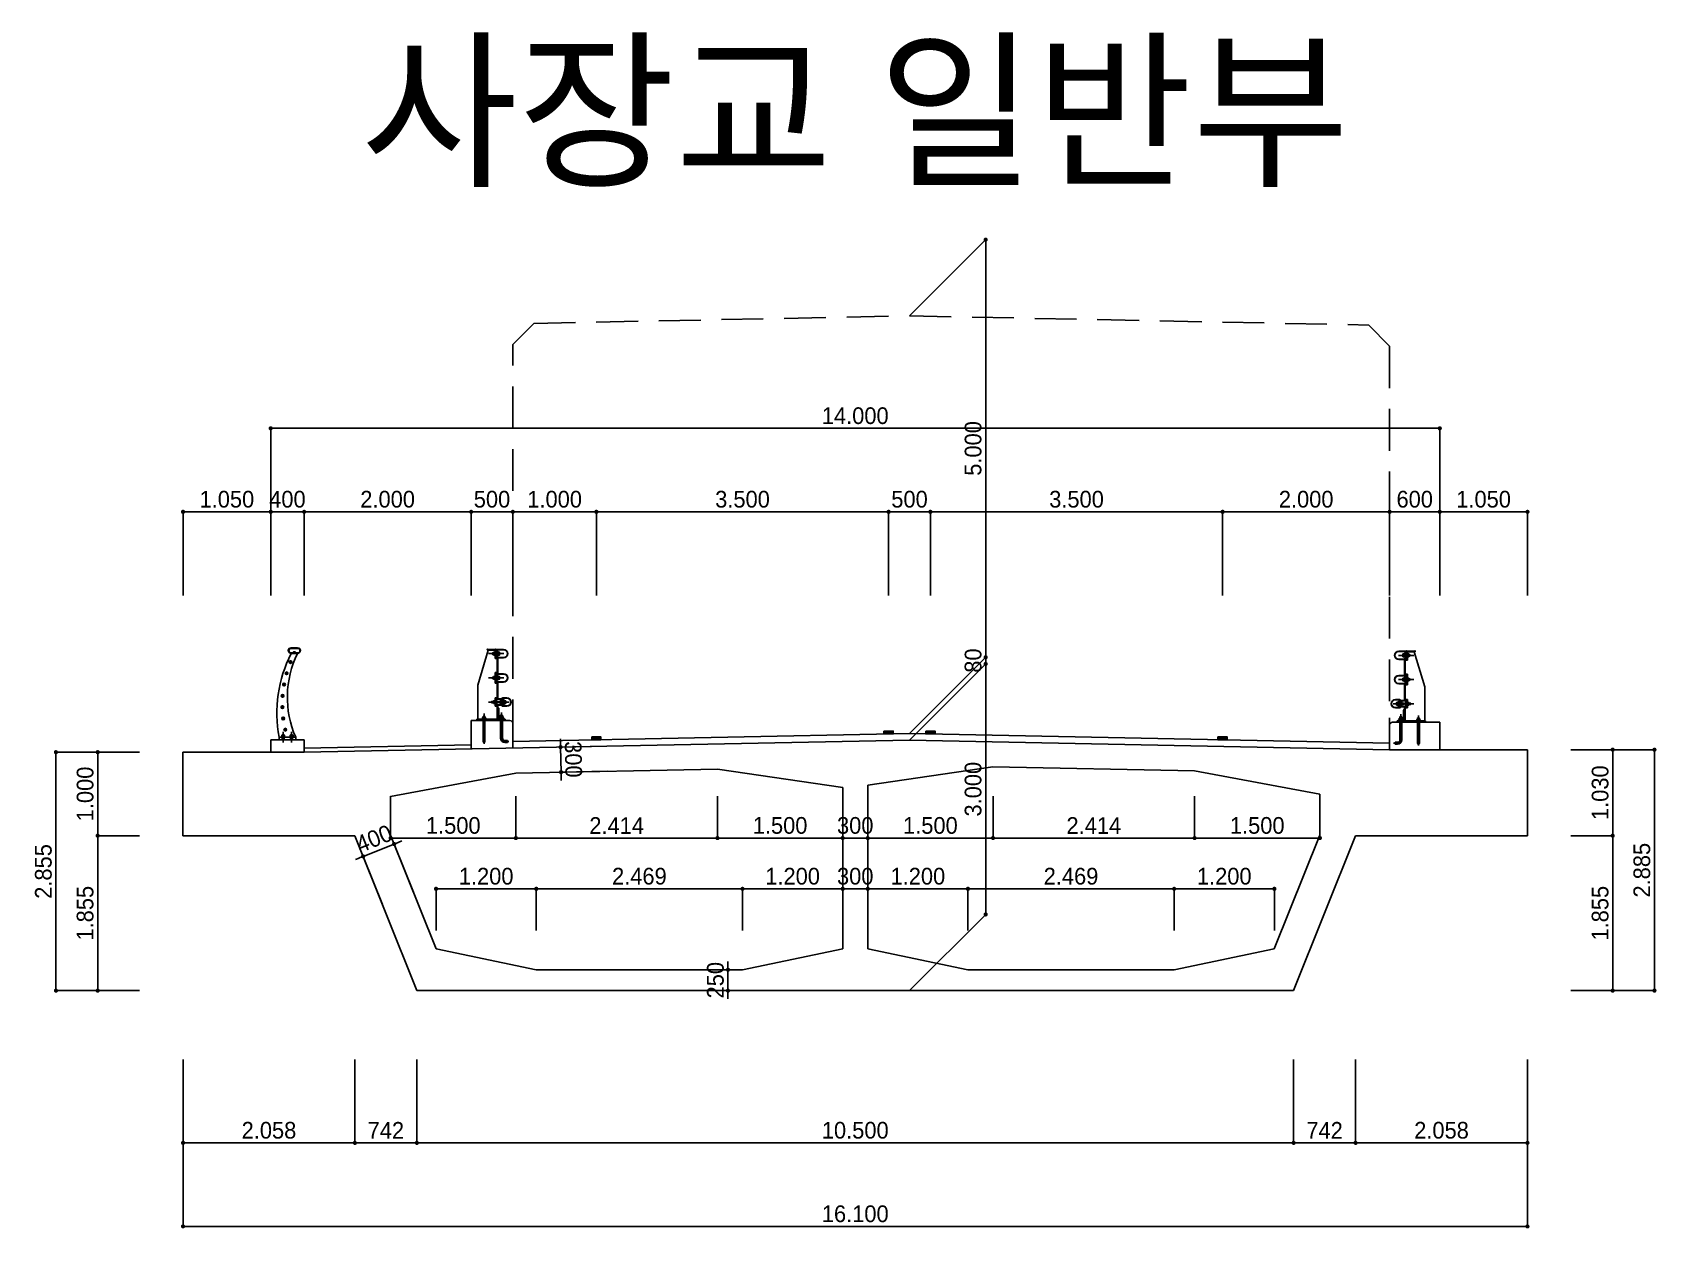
# Model space of a CAD drawing. Header units: millimetres. Extents: x 877.6 to 897, y 59.3 to 73.6.
import ezdxf
from ezdxf.enums import TextEntityAlignment as Align

# ---------------------------------------------------------------- set-up
doc = ezdxf.new("R2010")
doc.units = ezdxf.units.MM
doc.linetypes.add('CENTER', pattern=[2, 1.25, -0.25, 0.25, -0.25])
doc.linetypes.add('HIDDEN', pattern=[0.375, 0.25, -0.125])
for name, color, linetype in [('0DIM', 1, 'Continuous'), ('2', 3, 'Continuous'), ('4', 4, 'Continuous'), ('5', 6, 'Continuous'), ('6', 4, 'Continuous'), ('BARRIER', 7, 'Continuous'), ('CS-CONC', 4, 'Continuous'), ('DIM', 1, 'Continuous'), ('T25', 7, 'Continuous'), ('보도난간', 3, 'Continuous')]:
    doc.layers.add(name, color=color, linetype=linetype)
doc.styles.add('T25', font='Dotum.TTF', dxfattribs={"bigfont": 'GHS.SHX'})
doc.styles.add('돋움', font='Dotum.TTF')
doc.dimstyles.new('일반도면_0600', dxfattribs={"dimtxt": 1500, "dimasz": 600, "dimexe": 600, "dimexo": 6000, "dimgap": 750, "dimtad": 1, "dimdec": 0, "dimzin": 0, "dimdsep": 46, "dimtxsty": 'T25', "dimblk": 'DOT', "dimcen": 0.09, "dimclrd": 1, "dimclre": 1, "dimclrt": 7, "dimadec": 8, "dimazin": 0, "dimtfac": 1, "dimtdec": 4, "dimtix": 1, "dimtmove": 2, "dimatfit": 3, "dimldrblk": 'DOT', "dimfxl": 1, "dimtolj": 1, "dimtzin": 0, "dimarcsym": 0})

msp = doc.modelspace()

# ---------------------------------------------------------------- texts
at = {"layer": 'T25', "style": '돋움'}
msp.add_text('사장교 일반부', height=1.5, dxfattribs=at).set_placement((887.4135, 72.6796, -16.1203), align=Align.MIDDLE_CENTER)

# ---------------------------------------------------------------- blocks, each defined once
blk = doc.blocks.new('_Dot')
at = {"layer": 'DIM'}
blk.add_line((0, 0), (-1, 0), dxfattribs=at)
at = {"layer": 'DIM', "const_width": 0.5}
blk.add_lwpolyline([(-0.25, 0, 1), (0.25, 0, 1)], format="xyb", close=True, dxfattribs=at)
blk = doc.blocks.new('*D1')
at = {"color": 1, "lineweight": -2, "transparency": 16777216}
for p, q in [((880.414, 67.882), (880.414, 68.882)), ((880.464, 68.882), (894.364, 68.882)), ((894.414, 67.882), (894.414, 68.882))]:
    blk.add_line(p, q, dxfattribs=at)
at = {"layer": 'DEFPOINTS', "color": 0, "transparency": 16777216}
for p in [(894.414, 68.882), (880.414, 67.882), (894.414, 67.882)]:
    blk.add_point(p, dxfattribs=at)
at = {"color": 1, "lineweight": -2, "transparency": 16777216, "xscale": 0.05, "yscale": 0.05, "zscale": 0.05, "rotation": 180}
blk.add_blockref('_Dot', (880.414, 68.882), dxfattribs=at)
at = {"color": 1, "lineweight": -2, "transparency": 16777216, "xscale": 0.05, "yscale": 0.05, "zscale": 0.05}
blk.add_blockref('_Dot', (894.414, 68.882), dxfattribs=at)
at = {"color": 7, "transparency": 16777216, "insert": (887.414, 69.032), "char_height": 0.2, "attachment_point": 5, "style": '돋움'}
blk.add_mtext('\\A1;14.000', dxfattribs=at)
blk = doc.blocks.new('*D2')
at = {"color": 1, "lineweight": -2, "transparency": 16777216}
for p, q in [((880.364, 67.882), (880.314, 67.882)), ((880.414, 66.882), (880.414, 67.882)), ((880.414, 67.882), (880.814, 67.882)), ((880.814, 66.882), (880.814, 67.882)), ((880.864, 67.882), (880.914, 67.882))]:
    blk.add_line(p, q, dxfattribs=at)
at = {"layer": 'DEFPOINTS', "color": 0, "transparency": 16777216}
for p in [(880.814, 67.882), (880.414, 66.882), (880.814, 66.882)]:
    blk.add_point(p, dxfattribs=at)
at = {"color": 1, "lineweight": -2, "transparency": 16777216, "xscale": 0.05, "yscale": 0.05, "zscale": 0.05}
blk.add_blockref('_Dot', (880.414, 67.882), dxfattribs=at)
at = {"color": 1, "lineweight": -2, "transparency": 16777216, "xscale": 0.05, "yscale": 0.05, "zscale": 0.05, "rotation": 180}
blk.add_blockref('_Dot', (880.814, 67.882), dxfattribs=at)
at = {"color": 7, "transparency": 16777216, "insert": (880.614, 68.032), "char_height": 0.2, "attachment_point": 5, "style": '돋움'}
blk.add_mtext('\\A1;400', dxfattribs=at)
blk = doc.blocks.new('*D3')
at = {"color": 1, "lineweight": -2, "transparency": 16777216}
for p, q in [((883.314, 66.882), (883.314, 67.882)), ((883.364, 67.882), (884.264, 67.882)), ((884.314, 66.882), (884.314, 67.882))]:
    blk.add_line(p, q, dxfattribs=at)
at = {"layer": 'DEFPOINTS', "color": 0, "transparency": 16777216}
for p in [(884.314, 67.882), (883.314, 66.882), (884.314, 66.882)]:
    blk.add_point(p, dxfattribs=at)
at = {"color": 1, "lineweight": -2, "transparency": 16777216, "xscale": 0.05, "yscale": 0.05, "zscale": 0.05, "rotation": 180}
blk.add_blockref('_Dot', (883.314, 67.882), dxfattribs=at)
at = {"color": 1, "lineweight": -2, "transparency": 16777216, "xscale": 0.05, "yscale": 0.05, "zscale": 0.05}
blk.add_blockref('_Dot', (884.314, 67.882), dxfattribs=at)
at = {"color": 7, "transparency": 16777216, "insert": (883.814, 68.032), "char_height": 0.2, "attachment_point": 5, "style": '돋움'}
blk.add_mtext('\\A1;1.000', dxfattribs=at)
blk = doc.blocks.new('*D4')
at = {"color": 1, "lineweight": -2, "transparency": 16777216}
for p, q in [((884.314, 66.882), (884.314, 67.882)), ((884.364, 67.882), (887.764, 67.882)), ((887.814, 66.882), (887.814, 67.882))]:
    blk.add_line(p, q, dxfattribs=at)
at = {"layer": 'DEFPOINTS', "color": 0, "transparency": 16777216}
for p in [(887.814, 67.882), (884.314, 66.882), (887.814, 66.882)]:
    blk.add_point(p, dxfattribs=at)
at = {"color": 1, "lineweight": -2, "transparency": 16777216, "xscale": 0.05, "yscale": 0.05, "zscale": 0.05, "rotation": 180}
blk.add_blockref('_Dot', (884.314, 67.882), dxfattribs=at)
at = {"color": 1, "lineweight": -2, "transparency": 16777216, "xscale": 0.05, "yscale": 0.05, "zscale": 0.05}
blk.add_blockref('_Dot', (887.814, 67.882), dxfattribs=at)
at = {"color": 7, "transparency": 16777216, "insert": (886.064, 68.032), "char_height": 0.2, "attachment_point": 5, "style": '돋움'}
blk.add_mtext('\\A1;3.500', dxfattribs=at)
blk = doc.blocks.new('*D5')
at = {"color": 1, "lineweight": -2, "transparency": 16777216}
for p, q in [((887.764, 67.882), (887.714, 67.882)), ((887.814, 66.882), (887.814, 67.882)), ((887.814, 67.882), (888.314, 67.882)), ((888.314, 66.882), (888.314, 67.882)), ((888.364, 67.882), (888.414, 67.882))]:
    blk.add_line(p, q, dxfattribs=at)
at = {"layer": 'DEFPOINTS', "color": 0, "transparency": 16777216}
for p in [(888.314, 67.882), (887.814, 66.882), (888.314, 66.882)]:
    blk.add_point(p, dxfattribs=at)
at = {"color": 1, "lineweight": -2, "transparency": 16777216, "xscale": 0.05, "yscale": 0.05, "zscale": 0.05}
blk.add_blockref('_Dot', (887.814, 67.882), dxfattribs=at)
at = {"color": 1, "lineweight": -2, "transparency": 16777216, "xscale": 0.05, "yscale": 0.05, "zscale": 0.05, "rotation": 180}
blk.add_blockref('_Dot', (888.314, 67.882), dxfattribs=at)
at = {"color": 7, "transparency": 16777216, "insert": (888.064, 68.032), "char_height": 0.2, "attachment_point": 5, "style": '돋움'}
blk.add_mtext('\\A1;500', dxfattribs=at)
blk = doc.blocks.new('*D6')
at = {"color": 1, "lineweight": -2, "transparency": 16777216}
for p, q in [((888.314, 66.882), (888.314, 67.882)), ((888.364, 67.882), (891.764, 67.882)), ((891.814, 66.882), (891.814, 67.882))]:
    blk.add_line(p, q, dxfattribs=at)
at = {"layer": 'DEFPOINTS', "color": 0, "transparency": 16777216}
for p in [(891.814, 67.882), (888.314, 66.882), (891.814, 66.882)]:
    blk.add_point(p, dxfattribs=at)
at = {"color": 1, "lineweight": -2, "transparency": 16777216, "xscale": 0.05, "yscale": 0.05, "zscale": 0.05, "rotation": 180}
blk.add_blockref('_Dot', (888.314, 67.882), dxfattribs=at)
at = {"color": 1, "lineweight": -2, "transparency": 16777216, "xscale": 0.05, "yscale": 0.05, "zscale": 0.05}
blk.add_blockref('_Dot', (891.814, 67.882), dxfattribs=at)
at = {"color": 7, "transparency": 16777216, "insert": (890.064, 68.032), "char_height": 0.2, "attachment_point": 5, "style": '돋움'}
blk.add_mtext('\\A1;3.500', dxfattribs=at)
blk = doc.blocks.new('*D7')
at = {"color": 1, "lineweight": -2, "transparency": 16777216}
for p, q in [((891.814, 66.882), (891.814, 67.882)), ((891.864, 67.882), (893.764, 67.882)), ((893.814, 66.882), (893.814, 67.882))]:
    blk.add_line(p, q, dxfattribs=at)
at = {"layer": 'DEFPOINTS', "color": 0, "transparency": 16777216}
for p in [(893.814, 67.882), (891.814, 66.882), (893.814, 66.882)]:
    blk.add_point(p, dxfattribs=at)
at = {"color": 1, "lineweight": -2, "transparency": 16777216, "xscale": 0.05, "yscale": 0.05, "zscale": 0.05, "rotation": 180}
blk.add_blockref('_Dot', (891.814, 67.882), dxfattribs=at)
at = {"color": 1, "lineweight": -2, "transparency": 16777216, "xscale": 0.05, "yscale": 0.05, "zscale": 0.05}
blk.add_blockref('_Dot', (893.814, 67.882), dxfattribs=at)
at = {"color": 7, "transparency": 16777216, "insert": (892.814, 68.032), "char_height": 0.2, "attachment_point": 5, "style": '돋움'}
blk.add_mtext('\\A1;2.000', dxfattribs=at)
blk = doc.blocks.new('*D8')
at = {"color": 1, "lineweight": -2, "transparency": 16777216}
for p, q in [((882.764, 67.882), (882.714, 67.882)), ((882.814, 66.882), (882.814, 67.882)), ((882.814, 67.882), (883.314, 67.882)), ((883.314, 66.882), (883.314, 67.882)), ((883.364, 67.882), (883.414, 67.882))]:
    blk.add_line(p, q, dxfattribs=at)
at = {"layer": 'DEFPOINTS', "color": 0, "transparency": 16777216}
for p in [(883.314, 67.882), (882.814, 66.882), (883.314, 66.882)]:
    blk.add_point(p, dxfattribs=at)
at = {"color": 1, "lineweight": -2, "transparency": 16777216, "xscale": 0.05, "yscale": 0.05, "zscale": 0.05}
blk.add_blockref('_Dot', (882.814, 67.882), dxfattribs=at)
at = {"color": 1, "lineweight": -2, "transparency": 16777216, "xscale": 0.05, "yscale": 0.05, "zscale": 0.05, "rotation": 180}
blk.add_blockref('_Dot', (883.314, 67.882), dxfattribs=at)
at = {"color": 7, "transparency": 16777216, "insert": (883.064, 68.032), "char_height": 0.2, "attachment_point": 5, "style": '돋움'}
blk.add_mtext('\\A1;500', dxfattribs=at)
blk = doc.blocks.new('*D9')
at = {"color": 1, "lineweight": -2, "transparency": 16777216}
for p, q in [((893.814, 66.882), (893.814, 67.882)), ((893.864, 67.882), (894.364, 67.882)), ((894.414, 66.882), (894.414, 67.882))]:
    blk.add_line(p, q, dxfattribs=at)
at = {"layer": 'DEFPOINTS', "color": 0, "transparency": 16777216}
for p in [(894.414, 67.882), (893.814, 66.882), (894.414, 66.882)]:
    blk.add_point(p, dxfattribs=at)
at = {"color": 1, "lineweight": -2, "transparency": 16777216, "xscale": 0.05, "yscale": 0.05, "zscale": 0.05, "rotation": 180}
blk.add_blockref('_Dot', (893.814, 67.882), dxfattribs=at)
at = {"color": 1, "lineweight": -2, "transparency": 16777216, "xscale": 0.05, "yscale": 0.05, "zscale": 0.05}
blk.add_blockref('_Dot', (894.414, 67.882), dxfattribs=at)
at = {"color": 7, "transparency": 16777216, "insert": (894.114, 68.032), "char_height": 0.2, "attachment_point": 5, "style": '돋움'}
blk.add_mtext('\\A1;600', dxfattribs=at)
blk = doc.blocks.new('*D10')
at = {"color": 1, "lineweight": -2, "transparency": 16777216}
for p, q in [((879.364, 66.882), (879.364, 67.882)), ((879.414, 67.882), (880.364, 67.882)), ((880.414, 66.882), (880.414, 67.882))]:
    blk.add_line(p, q, dxfattribs=at)
at = {"layer": 'DEFPOINTS', "color": 0, "transparency": 16777216}
for p in [(880.414, 67.882), (879.364, 66.882), (880.414, 66.882)]:
    blk.add_point(p, dxfattribs=at)
at = {"color": 1, "lineweight": -2, "transparency": 16777216, "xscale": 0.05, "yscale": 0.05, "zscale": 0.05, "rotation": 180}
blk.add_blockref('_Dot', (879.364, 67.882), dxfattribs=at)
at = {"color": 1, "lineweight": -2, "transparency": 16777216, "xscale": 0.05, "yscale": 0.05, "zscale": 0.05}
blk.add_blockref('_Dot', (880.414, 67.882), dxfattribs=at)
at = {"color": 7, "transparency": 16777216, "insert": (879.889, 68.032), "char_height": 0.2, "attachment_point": 5, "style": '돋움'}
blk.add_mtext('\\A1;1.050', dxfattribs=at)
blk = doc.blocks.new('*D11')
at = {"color": 1, "lineweight": -2, "transparency": 16777216}
for p, q in [((894.414, 66.882), (894.414, 67.882)), ((895.414, 67.882), (894.464, 67.882)), ((895.464, 66.882), (895.464, 67.882))]:
    blk.add_line(p, q, dxfattribs=at)
at = {"layer": 'DEFPOINTS', "color": 0, "transparency": 16777216}
for p in [(894.414, 67.882), (894.414, 66.882), (895.464, 66.882)]:
    blk.add_point(p, dxfattribs=at)
at = {"color": 1, "lineweight": -2, "transparency": 16777216, "xscale": 0.05, "yscale": 0.05, "zscale": 0.05, "rotation": 180}
blk.add_blockref('_Dot', (894.414, 67.882), dxfattribs=at)
at = {"color": 1, "lineweight": -2, "transparency": 16777216, "xscale": 0.05, "yscale": 0.05, "zscale": 0.05}
blk.add_blockref('_Dot', (895.464, 67.882), dxfattribs=at)
at = {"color": 7, "transparency": 16777216, "insert": (894.939, 68.032), "char_height": 0.2, "attachment_point": 5, "style": '돋움'}
blk.add_mtext('\\A1;1.050', dxfattribs=at)
blk = doc.blocks.new('*D12')
at = {"color": 1, "lineweight": -2, "transparency": 16777216}
for p, q in [((879.364, 60.326), (879.364, 59.326)), ((895.464, 60.326), (895.464, 59.326)), ((879.414, 59.326), (895.414, 59.326))]:
    blk.add_line(p, q, dxfattribs=at)
at = {"layer": 'DEFPOINTS', "color": 0, "transparency": 16777216}
for p in [(879.364, 60.326), (895.464, 60.326), (895.464, 59.326)]:
    blk.add_point(p, dxfattribs=at)
at = {"color": 1, "lineweight": -2, "transparency": 16777216, "xscale": 0.05, "yscale": 0.05, "zscale": 0.05, "rotation": 180}
blk.add_blockref('_Dot', (879.364, 59.326), dxfattribs=at)
at = {"color": 1, "lineweight": -2, "transparency": 16777216, "xscale": 0.05, "yscale": 0.05, "zscale": 0.05}
blk.add_blockref('_Dot', (895.464, 59.326), dxfattribs=at)
at = {"color": 7, "transparency": 16777216, "insert": (887.414, 59.476), "char_height": 0.2, "attachment_point": 5, "style": '돋움'}
blk.add_mtext('\\A1;16.100', dxfattribs=at)
blk = doc.blocks.new('*D13')
at = {"color": 1, "lineweight": -2, "transparency": 16777216}
for p, q in [((881.422, 61.326), (881.422, 60.326)), ((882.164, 61.326), (882.164, 60.326)), ((881.472, 60.326), (882.114, 60.326))]:
    blk.add_line(p, q, dxfattribs=at)
at = {"layer": 'DEFPOINTS', "color": 0, "transparency": 16777216}
for p in [(881.422, 61.326), (882.164, 61.326), (882.164, 60.326)]:
    blk.add_point(p, dxfattribs=at)
at = {"color": 1, "lineweight": -2, "transparency": 16777216, "xscale": 0.05, "yscale": 0.05, "zscale": 0.05, "rotation": 180}
blk.add_blockref('_Dot', (881.422, 60.326), dxfattribs=at)
at = {"color": 1, "lineweight": -2, "transparency": 16777216, "xscale": 0.05, "yscale": 0.05, "zscale": 0.05}
blk.add_blockref('_Dot', (882.164, 60.326), dxfattribs=at)
at = {"color": 7, "transparency": 16777216, "insert": (881.793, 60.476), "char_height": 0.2, "attachment_point": 5, "style": '돋움'}
blk.add_mtext('\\A1;742', dxfattribs=at)
blk = doc.blocks.new('*D14')
at = {"color": 1, "lineweight": -2, "transparency": 16777216}
for p, q in [((882.164, 61.326), (882.164, 60.326)), ((892.664, 61.326), (892.664, 60.326)), ((882.214, 60.326), (892.614, 60.326))]:
    blk.add_line(p, q, dxfattribs=at)
at = {"layer": 'DEFPOINTS', "color": 0, "transparency": 16777216}
for p in [(882.164, 61.326), (892.664, 61.326), (892.664, 60.326)]:
    blk.add_point(p, dxfattribs=at)
at = {"color": 1, "lineweight": -2, "transparency": 16777216, "xscale": 0.05, "yscale": 0.05, "zscale": 0.05, "rotation": 180}
blk.add_blockref('_Dot', (882.164, 60.326), dxfattribs=at)
at = {"color": 1, "lineweight": -2, "transparency": 16777216, "xscale": 0.05, "yscale": 0.05, "zscale": 0.05}
blk.add_blockref('_Dot', (892.664, 60.326), dxfattribs=at)
at = {"color": 7, "transparency": 16777216, "insert": (887.414, 60.476), "char_height": 0.2, "attachment_point": 5, "style": '돋움'}
blk.add_mtext('\\A1;10.500', dxfattribs=at)
blk = doc.blocks.new('*D15')
at = {"color": 1, "lineweight": -2, "transparency": 16777216}
for p, q in [((892.664, 61.326), (892.664, 60.326)), ((893.406, 61.326), (893.406, 60.326)), ((892.714, 60.326), (893.356, 60.326))]:
    blk.add_line(p, q, dxfattribs=at)
at = {"layer": 'DEFPOINTS', "color": 0, "transparency": 16777216}
for p in [(892.664, 61.326), (893.406, 61.326), (893.406, 60.326)]:
    blk.add_point(p, dxfattribs=at)
at = {"color": 1, "lineweight": -2, "transparency": 16777216, "xscale": 0.05, "yscale": 0.05, "zscale": 0.05, "rotation": 180}
blk.add_blockref('_Dot', (892.664, 60.326), dxfattribs=at)
at = {"color": 1, "lineweight": -2, "transparency": 16777216, "xscale": 0.05, "yscale": 0.05, "zscale": 0.05}
blk.add_blockref('_Dot', (893.406, 60.326), dxfattribs=at)
at = {"color": 7, "transparency": 16777216, "insert": (893.035, 60.476), "char_height": 0.2, "attachment_point": 5, "style": '돋움'}
blk.add_mtext('\\A1;742', dxfattribs=at)
blk = doc.blocks.new('*D16')
at = {"color": 1, "lineweight": -2, "transparency": 16777216}
for p, q in [((879.364, 61.326), (879.364, 60.326)), ((881.422, 61.326), (881.422, 60.326)), ((879.414, 60.326), (881.372, 60.326))]:
    blk.add_line(p, q, dxfattribs=at)
at = {"layer": 'DEFPOINTS', "color": 0, "transparency": 16777216}
for p in [(879.364, 61.326), (881.422, 61.326), (881.422, 60.326)]:
    blk.add_point(p, dxfattribs=at)
at = {"color": 1, "lineweight": -2, "transparency": 16777216, "xscale": 0.05, "yscale": 0.05, "zscale": 0.05, "rotation": 180}
blk.add_blockref('_Dot', (879.364, 60.326), dxfattribs=at)
at = {"color": 1, "lineweight": -2, "transparency": 16777216, "xscale": 0.05, "yscale": 0.05, "zscale": 0.05}
blk.add_blockref('_Dot', (881.422, 60.326), dxfattribs=at)
at = {"color": 7, "transparency": 16777216, "insert": (880.393, 60.476), "char_height": 0.2, "attachment_point": 5, "style": '돋움'}
blk.add_mtext('\\A1;2.058', dxfattribs=at)
blk = doc.blocks.new('*D17')
at = {"color": 1, "lineweight": -2, "transparency": 16777216}
for p, q in [((893.406, 61.326), (893.406, 60.326)), ((895.464, 61.326), (895.464, 60.326)), ((895.414, 60.326), (893.456, 60.326))]:
    blk.add_line(p, q, dxfattribs=at)
at = {"layer": 'DEFPOINTS', "color": 0, "transparency": 16777216}
for p in [(893.406, 61.326), (895.464, 61.326), (893.406, 60.326)]:
    blk.add_point(p, dxfattribs=at)
at = {"color": 1, "lineweight": -2, "transparency": 16777216, "xscale": 0.05, "yscale": 0.05, "zscale": 0.05, "rotation": 180}
blk.add_blockref('_Dot', (893.406, 60.326), dxfattribs=at)
at = {"color": 1, "lineweight": -2, "transparency": 16777216, "xscale": 0.05, "yscale": 0.05, "zscale": 0.05}
blk.add_blockref('_Dot', (895.464, 60.326), dxfattribs=at)
at = {"color": 7, "transparency": 16777216, "insert": (894.435, 60.476), "char_height": 0.2, "attachment_point": 5, "style": '돋움'}
blk.add_mtext('\\A1;2.058', dxfattribs=at)
blk = doc.blocks.new('*D18')
at = {"color": 1, "lineweight": -2, "transparency": 16777216}
for p, q in [((883.594, 62.868), (883.594, 63.368)), ((883.644, 63.368), (886.014, 63.368)), ((886.064, 62.868), (886.064, 63.368))]:
    blk.add_line(p, q, dxfattribs=at)
at = {"layer": 'DEFPOINTS', "color": 0, "transparency": 16777216}
for p in [(886.064, 63.368), (883.594, 62.868), (886.064, 62.868)]:
    blk.add_point(p, dxfattribs=at)
at = {"color": 1, "lineweight": -2, "transparency": 16777216, "xscale": 0.05, "yscale": 0.05, "zscale": 0.05, "rotation": 180}
blk.add_blockref('_Dot', (883.594, 63.368), dxfattribs=at)
at = {"color": 1, "lineweight": -2, "transparency": 16777216, "xscale": 0.05, "yscale": 0.05, "zscale": 0.05}
blk.add_blockref('_Dot', (886.064, 63.368), dxfattribs=at)
at = {"color": 7, "transparency": 16777216, "insert": (884.829, 63.518), "char_height": 0.2, "attachment_point": 5, "style": '돋움'}
blk.add_mtext('\\A1;2.469', dxfattribs=at)
blk = doc.blocks.new('*D19')
at = {"color": 1, "lineweight": -2, "transparency": 16777216}
for p, q in [((886.064, 62.868), (886.064, 63.368)), ((886.114, 63.368), (887.214, 63.368)), ((887.264, 62.868), (887.264, 63.368))]:
    blk.add_line(p, q, dxfattribs=at)
at = {"layer": 'DEFPOINTS', "color": 0, "transparency": 16777216}
for p in [(887.264, 63.368), (886.064, 62.868), (887.264, 62.868)]:
    blk.add_point(p, dxfattribs=at)
at = {"color": 1, "lineweight": -2, "transparency": 16777216, "xscale": 0.05, "yscale": 0.05, "zscale": 0.05, "rotation": 180}
blk.add_blockref('_Dot', (886.064, 63.368), dxfattribs=at)
at = {"color": 1, "lineweight": -2, "transparency": 16777216, "xscale": 0.05, "yscale": 0.05, "zscale": 0.05}
blk.add_blockref('_Dot', (887.264, 63.368), dxfattribs=at)
at = {"color": 7, "transparency": 16777216, "insert": (886.664, 63.518), "char_height": 0.2, "attachment_point": 5, "style": '돋움'}
blk.add_mtext('\\A1;1.200', dxfattribs=at)
blk = doc.blocks.new('*D20')
at = {"color": 1, "lineweight": -2, "transparency": 16777216}
for p, q in [((887.564, 62.868), (887.564, 63.368)), ((887.614, 63.368), (888.714, 63.368)), ((888.764, 62.868), (888.764, 63.368))]:
    blk.add_line(p, q, dxfattribs=at)
at = {"layer": 'DEFPOINTS', "color": 0, "transparency": 16777216}
for p in [(888.764, 63.368), (887.564, 62.868), (888.764, 62.868)]:
    blk.add_point(p, dxfattribs=at)
at = {"color": 1, "lineweight": -2, "transparency": 16777216, "xscale": 0.05, "yscale": 0.05, "zscale": 0.05, "rotation": 180}
blk.add_blockref('_Dot', (887.564, 63.368), dxfattribs=at)
at = {"color": 1, "lineweight": -2, "transparency": 16777216, "xscale": 0.05, "yscale": 0.05, "zscale": 0.05}
blk.add_blockref('_Dot', (888.764, 63.368), dxfattribs=at)
at = {"color": 7, "transparency": 16777216, "insert": (888.164, 63.518), "char_height": 0.2, "attachment_point": 5, "style": '돋움'}
blk.add_mtext('\\A1;1.200', dxfattribs=at)
blk = doc.blocks.new('*D21')
at = {"color": 1, "lineweight": -2, "transparency": 16777216}
for p, q in [((888.764, 62.868), (888.764, 63.368)), ((888.814, 63.368), (891.183, 63.368)), ((891.233, 62.868), (891.233, 63.368))]:
    blk.add_line(p, q, dxfattribs=at)
at = {"layer": 'DEFPOINTS', "color": 0, "transparency": 16777216}
for p in [(891.233, 63.368), (888.764, 62.868), (891.233, 62.868)]:
    blk.add_point(p, dxfattribs=at)
at = {"color": 1, "lineweight": -2, "transparency": 16777216, "xscale": 0.05, "yscale": 0.05, "zscale": 0.05, "rotation": 180}
blk.add_blockref('_Dot', (888.764, 63.368), dxfattribs=at)
at = {"color": 1, "lineweight": -2, "transparency": 16777216, "xscale": 0.05, "yscale": 0.05, "zscale": 0.05}
blk.add_blockref('_Dot', (891.233, 63.368), dxfattribs=at)
at = {"color": 7, "transparency": 16777216, "insert": (889.998, 63.518), "char_height": 0.2, "attachment_point": 5, "style": '돋움'}
blk.add_mtext('\\A1;2.469', dxfattribs=at)
blk = doc.blocks.new('*D22')
at = {"color": 1, "lineweight": -2, "transparency": 16777216}
for p, q in [((891.233, 62.868), (891.233, 63.368)), ((891.283, 63.368), (892.383, 63.368)), ((892.433, 62.868), (892.433, 63.368))]:
    blk.add_line(p, q, dxfattribs=at)
at = {"layer": 'DEFPOINTS', "color": 0, "transparency": 16777216}
for p in [(892.433, 63.368), (891.233, 62.868), (892.433, 62.868)]:
    blk.add_point(p, dxfattribs=at)
at = {"color": 1, "lineweight": -2, "transparency": 16777216, "xscale": 0.05, "yscale": 0.05, "zscale": 0.05, "rotation": 180}
blk.add_blockref('_Dot', (891.233, 63.368), dxfattribs=at)
at = {"color": 1, "lineweight": -2, "transparency": 16777216, "xscale": 0.05, "yscale": 0.05, "zscale": 0.05}
blk.add_blockref('_Dot', (892.433, 63.368), dxfattribs=at)
at = {"color": 7, "transparency": 16777216, "insert": (891.833, 63.518), "char_height": 0.2, "attachment_point": 5, "style": '돋움'}
blk.add_mtext('\\A1;1.200', dxfattribs=at)
blk = doc.blocks.new('*D23')
at = {"color": 1, "lineweight": -2, "transparency": 16777216}
for p, q in [((882.394, 62.868), (882.394, 63.368)), ((882.444, 63.368), (883.544, 63.368)), ((883.594, 62.868), (883.594, 63.368))]:
    blk.add_line(p, q, dxfattribs=at)
at = {"layer": 'DEFPOINTS', "color": 0, "transparency": 16777216}
for p in [(883.594, 63.368), (882.394, 62.868), (883.594, 62.868)]:
    blk.add_point(p, dxfattribs=at)
at = {"color": 1, "lineweight": -2, "transparency": 16777216, "xscale": 0.05, "yscale": 0.05, "zscale": 0.05, "rotation": 180}
blk.add_blockref('_Dot', (882.394, 63.368), dxfattribs=at)
at = {"color": 1, "lineweight": -2, "transparency": 16777216, "xscale": 0.05, "yscale": 0.05, "zscale": 0.05}
blk.add_blockref('_Dot', (883.594, 63.368), dxfattribs=at)
at = {"color": 7, "transparency": 16777216, "insert": (882.994, 63.518), "char_height": 0.2, "attachment_point": 5, "style": '돋움'}
blk.add_mtext('\\A1;1.200', dxfattribs=at)
blk = doc.blocks.new('*D24')
at = {"color": 1, "lineweight": -2, "transparency": 16777216}
for p, q in [((887.214, 63.368), (887.164, 63.368)), ((887.264, 62.868), (887.264, 63.368)), ((887.264, 63.368), (887.564, 63.368)), ((887.564, 62.868), (887.564, 63.368)), ((887.614, 63.368), (887.664, 63.368))]:
    blk.add_line(p, q, dxfattribs=at)
at = {"layer": 'DEFPOINTS', "color": 0, "transparency": 16777216}
for p in [(887.564, 63.368), (887.264, 62.868), (887.564, 62.868)]:
    blk.add_point(p, dxfattribs=at)
at = {"color": 1, "lineweight": -2, "transparency": 16777216, "xscale": 0.05, "yscale": 0.05, "zscale": 0.05}
blk.add_blockref('_Dot', (887.264, 63.368), dxfattribs=at)
at = {"color": 1, "lineweight": -2, "transparency": 16777216, "xscale": 0.05, "yscale": 0.05, "zscale": 0.05, "rotation": 180}
blk.add_blockref('_Dot', (887.564, 63.368), dxfattribs=at)
at = {"color": 7, "transparency": 16777216, "insert": (887.414, 63.518), "char_height": 0.2, "attachment_point": 5, "style": '돋움'}
blk.add_mtext('\\A1;300', dxfattribs=at)
blk = doc.blocks.new('*D25')
at = {"color": 1, "lineweight": -2, "transparency": 16777216}
for p, q in [((883.35, 64.476), (883.35, 63.976)), ((885.764, 64.476), (885.764, 63.976)), ((883.4, 63.976), (885.714, 63.976))]:
    blk.add_line(p, q, dxfattribs=at)
at = {"layer": 'DEFPOINTS', "color": 0, "transparency": 16777216}
for p in [(883.35, 64.476), (885.764, 64.476), (885.764, 63.976)]:
    blk.add_point(p, dxfattribs=at)
at = {"color": 1, "lineweight": -2, "transparency": 16777216, "xscale": 0.05, "yscale": 0.05, "zscale": 0.05, "rotation": 180}
blk.add_blockref('_Dot', (883.35, 63.976), dxfattribs=at)
at = {"color": 1, "lineweight": -2, "transparency": 16777216, "xscale": 0.05, "yscale": 0.05, "zscale": 0.05}
blk.add_blockref('_Dot', (885.764, 63.976), dxfattribs=at)
at = {"color": 7, "transparency": 16777216, "insert": (884.557, 64.126), "char_height": 0.2, "attachment_point": 5, "style": '돋움'}
blk.add_mtext('\\A1;2.414', dxfattribs=at)
blk = doc.blocks.new('*D26')
at = {"color": 1, "lineweight": -2, "transparency": 16777216}
for p, q in [((885.764, 64.476), (885.764, 63.976)), ((887.264, 64.476), (887.264, 63.976)), ((885.814, 63.976), (887.214, 63.976))]:
    blk.add_line(p, q, dxfattribs=at)
at = {"layer": 'DEFPOINTS', "color": 0, "transparency": 16777216}
for p in [(885.764, 64.476), (887.264, 64.476), (887.264, 63.976)]:
    blk.add_point(p, dxfattribs=at)
at = {"color": 1, "lineweight": -2, "transparency": 16777216, "xscale": 0.05, "yscale": 0.05, "zscale": 0.05, "rotation": 180}
blk.add_blockref('_Dot', (885.764, 63.976), dxfattribs=at)
at = {"color": 1, "lineweight": -2, "transparency": 16777216, "xscale": 0.05, "yscale": 0.05, "zscale": 0.05}
blk.add_blockref('_Dot', (887.264, 63.976), dxfattribs=at)
at = {"color": 7, "transparency": 16777216, "insert": (886.514, 64.126), "char_height": 0.2, "attachment_point": 5, "style": '돋움'}
blk.add_mtext('\\A1;1.500', dxfattribs=at)
blk = doc.blocks.new('*D27')
at = {"color": 1, "lineweight": -2, "transparency": 16777216}
for p, q in [((887.564, 64.476), (887.564, 63.976)), ((889.064, 64.476), (889.064, 63.976)), ((887.614, 63.976), (889.014, 63.976))]:
    blk.add_line(p, q, dxfattribs=at)
at = {"layer": 'DEFPOINTS', "color": 0, "transparency": 16777216}
for p in [(887.564, 64.476), (889.064, 64.476), (889.064, 63.976)]:
    blk.add_point(p, dxfattribs=at)
at = {"color": 1, "lineweight": -2, "transparency": 16777216, "xscale": 0.05, "yscale": 0.05, "zscale": 0.05, "rotation": 180}
blk.add_blockref('_Dot', (887.564, 63.976), dxfattribs=at)
at = {"color": 1, "lineweight": -2, "transparency": 16777216, "xscale": 0.05, "yscale": 0.05, "zscale": 0.05}
blk.add_blockref('_Dot', (889.064, 63.976), dxfattribs=at)
at = {"color": 7, "transparency": 16777216, "insert": (888.314, 64.126), "char_height": 0.2, "attachment_point": 5, "style": '돋움'}
blk.add_mtext('\\A1;1.500', dxfattribs=at)
blk = doc.blocks.new('*D28')
at = {"color": 1, "lineweight": -2, "transparency": 16777216}
for p, q in [((889.064, 64.476), (889.064, 63.976)), ((891.478, 64.476), (891.478, 63.976)), ((889.114, 63.976), (891.428, 63.976))]:
    blk.add_line(p, q, dxfattribs=at)
at = {"layer": 'DEFPOINTS', "color": 0, "transparency": 16777216}
for p in [(889.064, 64.476), (891.478, 64.476), (891.478, 63.976)]:
    blk.add_point(p, dxfattribs=at)
at = {"color": 1, "lineweight": -2, "transparency": 16777216, "xscale": 0.05, "yscale": 0.05, "zscale": 0.05, "rotation": 180}
blk.add_blockref('_Dot', (889.064, 63.976), dxfattribs=at)
at = {"color": 1, "lineweight": -2, "transparency": 16777216, "xscale": 0.05, "yscale": 0.05, "zscale": 0.05}
blk.add_blockref('_Dot', (891.478, 63.976), dxfattribs=at)
at = {"color": 7, "transparency": 16777216, "insert": (890.271, 64.126), "char_height": 0.2, "attachment_point": 5, "style": '돋움'}
blk.add_mtext('\\A1;2.414', dxfattribs=at)
blk = doc.blocks.new('*D29')
at = {"color": 1, "lineweight": -2, "transparency": 16777216}
for p, q in [((891.478, 64.476), (891.478, 63.976)), ((892.978, 64.476), (892.978, 63.976)), ((891.528, 63.976), (892.928, 63.976))]:
    blk.add_line(p, q, dxfattribs=at)
at = {"layer": 'DEFPOINTS', "color": 0, "transparency": 16777216}
for p in [(891.478, 64.476), (892.978, 64.476), (892.978, 63.976)]:
    blk.add_point(p, dxfattribs=at)
at = {"color": 1, "lineweight": -2, "transparency": 16777216, "xscale": 0.05, "yscale": 0.05, "zscale": 0.05, "rotation": 180}
blk.add_blockref('_Dot', (891.478, 63.976), dxfattribs=at)
at = {"color": 1, "lineweight": -2, "transparency": 16777216, "xscale": 0.05, "yscale": 0.05, "zscale": 0.05}
blk.add_blockref('_Dot', (892.978, 63.976), dxfattribs=at)
at = {"color": 7, "transparency": 16777216, "insert": (892.228, 64.126), "char_height": 0.2, "attachment_point": 5, "style": '돋움'}
blk.add_mtext('\\A1;1.500', dxfattribs=at)
blk = doc.blocks.new('*D30')
at = {"color": 1, "lineweight": -2, "transparency": 16777216}
for p, q in [((881.85, 64.476), (881.85, 63.976)), ((883.35, 64.476), (883.35, 63.976)), ((881.9, 63.976), (883.3, 63.976))]:
    blk.add_line(p, q, dxfattribs=at)
at = {"layer": 'DEFPOINTS', "color": 0, "transparency": 16777216}
for p in [(881.85, 64.476), (883.35, 64.476), (883.35, 63.976)]:
    blk.add_point(p, dxfattribs=at)
at = {"color": 1, "lineweight": -2, "transparency": 16777216, "xscale": 0.05, "yscale": 0.05, "zscale": 0.05, "rotation": 180}
blk.add_blockref('_Dot', (881.85, 63.976), dxfattribs=at)
at = {"color": 1, "lineweight": -2, "transparency": 16777216, "xscale": 0.05, "yscale": 0.05, "zscale": 0.05}
blk.add_blockref('_Dot', (883.35, 63.976), dxfattribs=at)
at = {"color": 7, "transparency": 16777216, "insert": (882.6, 64.126), "char_height": 0.2, "attachment_point": 5, "style": '돋움'}
blk.add_mtext('\\A1;1.500', dxfattribs=at)
blk = doc.blocks.new('*D31')
at = {"color": 1, "lineweight": -2, "transparency": 16777216}
for p, q in [((887.264, 64.476), (887.264, 63.976)), ((887.564, 64.476), (887.564, 63.976)), ((887.214, 63.976), (887.164, 63.976)), ((887.264, 63.976), (887.564, 63.976)), ((887.614, 63.976), (887.664, 63.976))]:
    blk.add_line(p, q, dxfattribs=at)
at = {"layer": 'DEFPOINTS', "color": 0, "transparency": 16777216}
for p in [(887.264, 64.476), (887.564, 64.476), (887.564, 63.976)]:
    blk.add_point(p, dxfattribs=at)
at = {"color": 1, "lineweight": -2, "transparency": 16777216, "xscale": 0.05, "yscale": 0.05, "zscale": 0.05}
blk.add_blockref('_Dot', (887.264, 63.976), dxfattribs=at)
at = {"color": 1, "lineweight": -2, "transparency": 16777216, "xscale": 0.05, "yscale": 0.05, "zscale": 0.05, "rotation": 180}
blk.add_blockref('_Dot', (887.564, 63.976), dxfattribs=at)
at = {"color": 7, "transparency": 16777216, "insert": (887.414, 64.126), "char_height": 0.2, "attachment_point": 5, "style": '돋움'}
blk.add_mtext('\\A1;300', dxfattribs=at)
blk = doc.blocks.new('*D32')
at = {"color": 1, "lineweight": -2, "transparency": 16777216}
for p, q in [((880.814, 66.882), (880.814, 67.882)), ((880.864, 67.882), (882.764, 67.882)), ((882.814, 66.882), (882.814, 67.882))]:
    blk.add_line(p, q, dxfattribs=at)
at = {"layer": 'DEFPOINTS', "color": 0, "transparency": 16777216}
for p in [(882.814, 67.882), (880.814, 66.882), (882.814, 66.882)]:
    blk.add_point(p, dxfattribs=at)
at = {"color": 1, "lineweight": -2, "transparency": 16777216, "xscale": 0.05, "yscale": 0.05, "zscale": 0.05, "rotation": 180}
blk.add_blockref('_Dot', (880.814, 67.882), dxfattribs=at)
at = {"color": 1, "lineweight": -2, "transparency": 16777216, "xscale": 0.05, "yscale": 0.05, "zscale": 0.05}
blk.add_blockref('_Dot', (882.814, 67.882), dxfattribs=at)
at = {"color": 7, "transparency": 16777216, "insert": (881.814, 68.032), "char_height": 0.2, "attachment_point": 5, "style": '돋움'}
blk.add_mtext('\\A1;2.000', dxfattribs=at)
blk = doc.blocks.new('*D33')
at = {"color": 1, "lineweight": -2, "transparency": 16777216}
for p, q in [((878.842, 65.004), (878.342, 65.004)), ((878.342, 64.054), (878.342, 64.954)), ((878.842, 64.004), (878.342, 64.004))]:
    blk.add_line(p, q, dxfattribs=at)
at = {"layer": 'DEFPOINTS', "color": 0, "transparency": 16777216}
for p in [(878.342, 65.004), (878.842, 65.004), (878.842, 64.004)]:
    blk.add_point(p, dxfattribs=at)
at = {"color": 1, "lineweight": -2, "transparency": 16777216, "xscale": 0.05, "yscale": 0.05, "zscale": 0.05}
for p, rotation in [((878.342, 65.004), 90), ((878.342, 64.004), 270)]:
    blk.add_blockref('_Dot', p, dxfattribs=dict(at, rotation=rotation))
at = {"color": 7, "transparency": 16777216, "insert": (878.192, 64.504), "char_height": 0.2, "attachment_point": 5, "rotation": 90, "style": '돋움'}
blk.add_mtext('\\A1;1.000', dxfattribs=at)
blk = doc.blocks.new('*D34')
at = {"color": 1, "lineweight": -2, "transparency": 16777216}
for p, q in [((878.842, 64.004), (878.342, 64.004)), ((878.342, 62.199), (878.342, 63.954)), ((878.842, 62.149), (878.342, 62.149))]:
    blk.add_line(p, q, dxfattribs=at)
at = {"layer": 'DEFPOINTS', "color": 0, "transparency": 16777216}
for p in [(878.342, 64.004), (878.842, 64.004), (878.842, 62.149)]:
    blk.add_point(p, dxfattribs=at)
at = {"color": 1, "lineweight": -2, "transparency": 16777216, "xscale": 0.05, "yscale": 0.05, "zscale": 0.05}
for p, rotation in [((878.342, 64.004), 90), ((878.342, 62.149), 270)]:
    blk.add_blockref('_Dot', p, dxfattribs=dict(at, rotation=rotation))
at = {"color": 7, "transparency": 16777216, "insert": (878.192, 63.076), "char_height": 0.2, "attachment_point": 5, "rotation": 90, "style": '돋움'}
blk.add_mtext('\\A1;1.855', dxfattribs=at)
blk = doc.blocks.new('*D35')
at = {"color": 1, "lineweight": -2, "transparency": 16777216}
for p, q in [((878.342, 65.004), (877.842, 65.004)), ((877.842, 62.199), (877.842, 64.954)), ((878.342, 62.149), (877.842, 62.149))]:
    blk.add_line(p, q, dxfattribs=at)
at = {"layer": 'DEFPOINTS', "color": 0, "transparency": 16777216}
for p in [(877.842, 65.004), (878.342, 65.004), (878.342, 62.149)]:
    blk.add_point(p, dxfattribs=at)
at = {"color": 1, "lineweight": -2, "transparency": 16777216, "xscale": 0.05, "yscale": 0.05, "zscale": 0.05}
for p, rotation in [((877.842, 65.004), 90), ((877.842, 62.149), 270)]:
    blk.add_blockref('_Dot', p, dxfattribs=dict(at, rotation=rotation))
at = {"color": 7, "transparency": 16777216, "insert": (877.692, 63.576), "char_height": 0.2, "attachment_point": 5, "rotation": 90, "style": '돋움'}
blk.add_mtext('\\A1;2.855', dxfattribs=at)
blk = doc.blocks.new('*D36')
at = {"color": 1, "lineweight": -2, "transparency": 16777216}
for p, q in [((895.985, 65.034), (896.485, 65.034)), ((896.485, 64.054), (896.485, 64.984)), ((895.985, 64.004), (896.485, 64.004))]:
    blk.add_line(p, q, dxfattribs=at)
at = {"layer": 'DEFPOINTS', "color": 0, "transparency": 16777216}
for p in [(895.985, 65.034), (896.485, 65.034), (895.985, 64.004)]:
    blk.add_point(p, dxfattribs=at)
at = {"color": 1, "lineweight": -2, "transparency": 16777216, "xscale": 0.05, "yscale": 0.05, "zscale": 0.05}
for p, rotation in [((896.485, 65.034), 90), ((896.485, 64.004), 270)]:
    blk.add_blockref('_Dot', p, dxfattribs=dict(at, rotation=rotation))
at = {"color": 7, "transparency": 16777216, "insert": (896.335, 64.519), "char_height": 0.2, "attachment_point": 5, "rotation": 90, "style": '돋움'}
blk.add_mtext('\\A1;1.030', dxfattribs=at)
blk = doc.blocks.new('*D37')
at = {"color": 1, "lineweight": -2, "transparency": 16777216}
for p, q in [((895.985, 64.004), (896.485, 64.004)), ((896.485, 62.199), (896.485, 63.954)), ((895.985, 62.149), (896.485, 62.149))]:
    blk.add_line(p, q, dxfattribs=at)
at = {"layer": 'DEFPOINTS', "color": 0, "transparency": 16777216}
for p in [(895.985, 64.004), (896.485, 64.004), (895.985, 62.149)]:
    blk.add_point(p, dxfattribs=at)
at = {"color": 1, "lineweight": -2, "transparency": 16777216, "xscale": 0.05, "yscale": 0.05, "zscale": 0.05}
for p, rotation in [((896.485, 64.004), 90), ((896.485, 62.149), 270)]:
    blk.add_blockref('_Dot', p, dxfattribs=dict(at, rotation=rotation))
at = {"color": 7, "transparency": 16777216, "insert": (896.335, 63.076), "char_height": 0.2, "attachment_point": 5, "rotation": 90, "style": '돋움'}
blk.add_mtext('\\A1;1.855', dxfattribs=at)
blk = doc.blocks.new('*D38')
at = {"color": 1, "lineweight": -2, "transparency": 16777216}
for p, q in [((896.485, 65.034), (896.985, 65.034)), ((896.985, 62.199), (896.985, 64.984)), ((896.485, 62.149), (896.985, 62.149))]:
    blk.add_line(p, q, dxfattribs=at)
at = {"layer": 'DEFPOINTS', "color": 0, "transparency": 16777216}
for p in [(896.485, 65.034), (896.985, 65.034), (896.485, 62.149)]:
    blk.add_point(p, dxfattribs=at)
at = {"color": 1, "lineweight": -2, "transparency": 16777216, "xscale": 0.05, "yscale": 0.05, "zscale": 0.05}
for p, rotation in [((896.985, 65.034), 90), ((896.985, 62.149), 270)]:
    blk.add_blockref('_Dot', p, dxfattribs=dict(at, rotation=rotation))
at = {"color": 7, "transparency": 16777216, "insert": (896.835, 63.591), "char_height": 0.2, "attachment_point": 5, "rotation": 90, "style": '돋움'}
blk.add_mtext('\\A1;2.885', dxfattribs=at)
blk = doc.blocks.new('*D39')
at = {"color": 1, "lineweight": -2, "transparency": 16777216}
for p, q in [((888.064, 65.149), (888.976, 66.061)), ((888.976, 63.111), (888.976, 66.011)), ((888.064, 62.149), (888.976, 63.061))]:
    blk.add_line(p, q, dxfattribs=at)
at = {"layer": 'DEFPOINTS', "color": 0, "transparency": 16777216}
for p in [(888.976, 66.061), (888.064, 65.149), (888.064, 62.149)]:
    blk.add_point(p, dxfattribs=at)
at = {"color": 1, "lineweight": -2, "transparency": 16777216, "xscale": 0.05, "yscale": 0.05, "zscale": 0.05}
for p, rotation in [((888.976, 66.061), 90), ((888.976, 63.061), 270)]:
    blk.add_blockref('_Dot', p, dxfattribs=dict(at, rotation=rotation))
at = {"color": 7, "transparency": 16777216, "insert": (888.826, 64.561), "char_height": 0.2, "attachment_point": 5, "rotation": 90, "style": '돋움'}
blk.add_mtext('\\A1;3.000', dxfattribs=at)
blk = doc.blocks.new('*D42')
at = {"color": 1, "lineweight": -2, "transparency": 16777216}
for p, q in [((883.884, 65.115), (883.883, 65.165)), ((884.439, 65.076), (883.885, 65.065)), ((883.885, 65.065), (883.891, 64.765)), ((884.445, 64.776), (883.891, 64.765)), ((883.892, 64.715), (883.893, 64.665))]:
    blk.add_line(p, q, dxfattribs=at)
at = {"layer": 'DEFPOINTS', "color": 0, "transparency": 16777216}
for p in [(884.439, 65.076), (883.891, 64.765), (884.445, 64.776)]:
    blk.add_point(p, dxfattribs=at)
at = {"color": 1, "lineweight": -2, "transparency": 16777216, "xscale": 0.05, "yscale": 0.05, "zscale": 0.05}
for p, rotation in [((883.885, 65.065), 271.1457628367422), ((883.891, 64.765), 91.14576283674218)]:
    blk.add_blockref('_Dot', p, dxfattribs=dict(at, rotation=rotation))
at = {"color": 7, "transparency": 16777216, "insert": (884.038, 64.918), "char_height": 0.2, "attachment_point": 5, "rotation": 271.1458, "style": '돋움'}
blk.add_mtext('\\A1;300', dxfattribs=at)
blk = doc.blocks.new('*D43')
at = {"color": 1, "lineweight": -2, "transparency": 16777216}
for p, q in [((881.892, 63.904), (881.521, 63.756)), ((882.122, 63.33), (881.892, 63.904)), ((881.939, 63.923), (881.985, 63.941)), ((881.474, 63.737), (881.428, 63.718)), ((881.751, 63.181), (881.521, 63.756))]:
    blk.add_line(p, q, dxfattribs=at)
at = {"layer": 'DEFPOINTS', "color": 0, "transparency": 16777216}
for p in [(881.521, 63.756), (882.122, 63.33), (881.751, 63.181)]:
    blk.add_point(p, dxfattribs=at)
at = {"color": 1, "lineweight": -2, "transparency": 16777216, "xscale": 0.05, "yscale": 0.05, "zscale": 0.05}
for p, rotation in [((881.892, 63.904), 201.8014094863454), ((881.521, 63.756), 21.80140948634535)]:
    blk.add_blockref('_Dot', p, dxfattribs=dict(at, rotation=rotation))
at = {"color": 7, "transparency": 16777216, "insert": (881.651, 63.969), "char_height": 0.2, "attachment_point": 5, "rotation": 21.8014, "style": '돋움'}
blk.add_mtext('\\A1;400', dxfattribs=at)
blk = doc.blocks.new('*D44')
at = {"color": 1, "lineweight": -2, "transparency": 16777216}
for p, q in [((885.89, 62.449), (885.89, 62.499)), ((884.829, 62.399), (885.89, 62.399)), ((885.89, 62.399), (885.89, 62.149)), ((884.829, 62.149), (885.89, 62.149)), ((885.89, 62.099), (885.89, 62.049))]:
    blk.add_line(p, q, dxfattribs=at)
at = {"layer": 'DEFPOINTS', "color": 0, "transparency": 16777216}
for p in [(884.829, 62.399), (884.829, 62.149), (885.89, 62.149)]:
    blk.add_point(p, dxfattribs=at)
at = {"color": 1, "lineweight": -2, "transparency": 16777216, "xscale": 0.05, "yscale": 0.05, "zscale": 0.05}
for p, rotation in [((885.89, 62.399), 270), ((885.89, 62.149), 90)]:
    blk.add_blockref('_Dot', p, dxfattribs=dict(at, rotation=rotation))
at = {"color": 7, "transparency": 16777216, "insert": (885.74, 62.274), "char_height": 0.2, "attachment_point": 5, "rotation": 90, "style": '돋움'}
blk.add_mtext('\\A1;250', dxfattribs=at)
blk = doc.blocks.new('*D40')
at = {"color": 1, "lineweight": -2, "transparency": 16777216}
for p, q in [((888.064, 70.229), (888.976, 71.141)), ((888.976, 66.191), (888.976, 71.091)), ((888.064, 65.229), (888.976, 66.141))]:
    blk.add_line(p, q, dxfattribs=at)
at = {"layer": 'DEFPOINTS', "color": 0, "transparency": 16777216}
for p in [(888.976, 71.141), (888.064, 70.229), (888.064, 65.229)]:
    blk.add_point(p, dxfattribs=at)
at = {"color": 1, "lineweight": -2, "transparency": 16777216, "xscale": 0.05, "yscale": 0.05, "zscale": 0.05}
for p, rotation in [((888.976, 71.141), 90), ((888.976, 66.141), 270)]:
    blk.add_blockref('_Dot', p, dxfattribs=dict(at, rotation=rotation))
at = {"color": 7, "transparency": 16777216, "insert": (888.826, 68.641), "char_height": 0.2, "attachment_point": 5, "rotation": 90, "style": '돋움'}
blk.add_mtext('\\A1;5.000', dxfattribs=at)
blk = doc.blocks.new('*D41')
at = {"color": 1, "lineweight": -2, "transparency": 16777216}
for p, q in [((888.064, 65.229), (888.976, 66.141)), ((888.976, 66.191), (888.976, 66.241)), ((888.976, 66.061), (888.976, 66.141)), ((888.064, 65.149), (888.976, 66.061)), ((888.976, 66.011), (888.976, 65.961))]:
    blk.add_line(p, q, dxfattribs=at)
at = {"layer": 'DEFPOINTS', "color": 0, "transparency": 16777216}
for p in [(888.976, 66.141), (888.064, 65.229), (888.064, 65.149)]:
    blk.add_point(p, dxfattribs=at)
at = {"color": 1, "lineweight": -2, "transparency": 16777216, "xscale": 0.05, "yscale": 0.05, "zscale": 0.05}
for p, rotation in [((888.976, 66.141), 270), ((888.976, 66.061), 90)]:
    blk.add_blockref('_Dot', p, dxfattribs=dict(at, rotation=rotation))
at = {"color": 7, "transparency": 16777216, "insert": (888.826, 66.101), "char_height": 0.2, "attachment_point": 5, "rotation": 90, "style": '돋움'}
blk.add_mtext('\\A1;80', dxfattribs=at)

# ---------------------------------------------------------------- dimensions: what is measured, and where the dimension line sits
for base, p1, p2, angle, override, picture, middle in [((888.9757, 71.141), (888.0635, 65.2288), (888.0635, 70.2288), 270, {"dimtxt": 0.2, "dimasz": 0.05, "dimexe": 0, "dimexo": 0, "dimgap": 0.05, "dimdec": 3, "dimtxsty": '돋움', "dimfxl": 10}, '*D40', (888.8256, 68.641)), ((894.4135, 68.8823), (880.4135, 67.8823), (894.4135, 67.8823), 180, {"dimtxt": 0.2, "dimasz": 0.05, "dimexe": 0, "dimexo": 0, "dimgap": 0.05, "dimdec": 3, "dimtxsty": '돋움', "dimfxl": 10}, '*D1', (887.4135, 69.0325)), ((880.4135, 67.8823), (879.3635, 66.8823), (880.4135, 66.8823), 180, {"dimtxt": 0.2, "dimasz": 0.05, "dimexe": 0, "dimexo": 0, "dimgap": 0.05, "dimdec": 3, "dimtxsty": '돋움', "dimfxl": 10}, '*D10', (879.8885, 68.0325)), ((880.8135, 67.8823), (880.4135, 66.8823), (880.8135, 66.8823), 180, {"dimtxt": 0.2, "dimasz": 0.05, "dimexe": 0, "dimexo": 0, "dimgap": 0.05, "dimlfac": 1000, "dimtxsty": '돋움', "dimfxl": 10}, '*D2', (880.6135, 68.0325)), ((882.8135, 67.8823), (880.8135, 66.8823), (882.8135, 66.8823), 180, {"dimtxt": 0.2, "dimasz": 0.05, "dimexe": 0, "dimexo": 0, "dimgap": 0.05, "dimdec": 3, "dimtxsty": '돋움', "dimfxl": 10}, '*D32', (881.8135, 68.0325)), ((883.3135, 67.8823), (882.8135, 66.8823), (883.3135, 66.8823), 180, {"dimtxt": 0.2, "dimasz": 0.05, "dimexe": 0, "dimexo": 0, "dimgap": 0.05, "dimlfac": 1000, "dimtxsty": '돋움', "dimfxl": 10}, '*D8', (883.0635, 68.0325)), ((884.3135, 67.8823), (883.3135, 66.8823), (884.3135, 66.8823), 180, {"dimtxt": 0.2, "dimasz": 0.05, "dimexe": 0, "dimexo": 0, "dimgap": 0.05, "dimdec": 3, "dimtxsty": '돋움', "dimfxl": 10}, '*D3', (883.8135, 68.0325)), ((887.8135, 67.8823), (884.3135, 66.8823), (887.8135, 66.8823), 180, {"dimtxt": 0.2, "dimasz": 0.05, "dimexe": 0, "dimexo": 0, "dimgap": 0.05, "dimdec": 3, "dimtxsty": '돋움', "dimfxl": 10}, '*D4', (886.0635, 68.0325)), ((888.3135, 67.8823), (887.8135, 66.8823), (888.3135, 66.8823), 180, {"dimtxt": 0.2, "dimasz": 0.05, "dimexe": 0, "dimexo": 0, "dimgap": 0.05, "dimlfac": 1000, "dimtxsty": '돋움', "dimfxl": 10}, '*D5', (888.0635, 68.0325)), ((891.8135, 67.8823), (888.3135, 66.8823), (891.8135, 66.8823), 180, {"dimtxt": 0.2, "dimasz": 0.05, "dimexe": 0, "dimexo": 0, "dimgap": 0.05, "dimdec": 3, "dimtxsty": '돋움', "dimfxl": 10}, '*D6', (890.0635, 68.0325)), ((893.8135, 67.8823), (891.8135, 66.8823), (893.8135, 66.8823), 180, {"dimtxt": 0.2, "dimasz": 0.05, "dimexe": 0, "dimexo": 0, "dimgap": 0.05, "dimdec": 3, "dimtxsty": '돋움', "dimfxl": 10}, '*D7', (892.8135, 68.0325)), ((894.4135, 67.8823), (893.8135, 66.8823), (894.4135, 66.8823), 180, {"dimtxt": 0.2, "dimasz": 0.05, "dimexe": 0, "dimexo": 0, "dimgap": 0.05, "dimlfac": 1000, "dimtxsty": '돋움', "dimfxl": 10}, '*D9', (894.1135, 68.0325)), ((888.9757, 66.141), (888.0635, 65.1488), (888.0635, 65.2288), 270, {"dimtxt": 0.2, "dimasz": 0.05, "dimexe": 0, "dimexo": 0, "dimgap": 0.05, "dimlfac": 1000, "dimtxsty": '돋움', "dimfxl": 10}, '*D41', (888.8256, 66.101)), ((888.9757, 66.061), (888.0635, 62.1488), (888.0635, 65.1488), 270, {"dimtxt": 0.2, "dimasz": 0.05, "dimexe": 0, "dimexo": 0, "dimgap": 0.05, "dimdec": 3, "dimtxsty": '돋움', "dimfxl": 10}, '*D39', (888.8256, 64.561)), ((877.8424, 65.0038), (878.3424, 62.1488), (878.3424, 65.0038), 270, {"dimtxt": 0.2, "dimasz": 0.05, "dimexe": 0, "dimexo": 0, "dimgap": 0.05, "dimdec": 3, "dimtxsty": '돋움', "dimfxl": 10}, '*D35', (877.6922, 63.5763)), ((878.3424, 65.0038), (878.8424, 64.0038), (878.8424, 65.0038), 270, {"dimtxt": 0.2, "dimasz": 0.05, "dimexe": 0, "dimexo": 0, "dimgap": 0.05, "dimdec": 3, "dimtxsty": '돋움', "dimfxl": 10}, '*D33', (878.1922, 64.5038)), ((896.4847, 65.0338), (895.9847, 64.0038), (895.9847, 65.0338), 270, {"dimtxt": 0.2, "dimasz": 0.05, "dimexe": 0, "dimexo": 0, "dimgap": 0.05, "dimdec": 3, "dimtxsty": '돋움', "dimfxl": 10}, '*D36', (896.3346, 64.5188)), ((896.9847, 65.0338), (896.4847, 62.1488), (896.4847, 65.0338), 270, {"dimtxt": 0.2, "dimasz": 0.05, "dimexe": 0, "dimexo": 0, "dimgap": 0.05, "dimdec": 3, "dimtxsty": '돋움', "dimfxl": 10}, '*D38', (896.8346, 63.5913)), ((883.3496, 63.9762), (881.8496, 64.4762), (883.3496, 64.4762), 180, {"dimtxt": 0.2, "dimasz": 0.05, "dimexe": 0, "dimexo": 0, "dimgap": 0.05, "dimdec": 3, "dimtxsty": '돋움', "dimfxl": 10}, '*D30', (882.5996, 64.1263)), ((885.7635, 63.9762), (883.3496, 64.4762), (885.7635, 64.4762), 180, {"dimtxt": 0.2, "dimasz": 0.05, "dimexe": 0, "dimexo": 0, "dimgap": 0.05, "dimdec": 3, "dimtxsty": '돋움', "dimfxl": 10}, '*D25', (884.5566, 64.1262)), ((887.2635, 63.9762), (885.7635, 64.4762), (887.2635, 64.4762), 180, {"dimtxt": 0.2, "dimasz": 0.05, "dimexe": 0, "dimexo": 0, "dimgap": 0.05, "dimdec": 3, "dimtxsty": '돋움', "dimfxl": 10}, '*D26', (886.5135, 64.1263)), ((887.5635, 63.9762), (887.2635, 64.4762), (887.5635, 64.4762), 180, {"dimtxt": 0.2, "dimasz": 0.05, "dimexe": 0, "dimexo": 0, "dimgap": 0.05, "dimdec": 0, "dimlfac": 1000, "dimtxsty": '돋움', "dimfxl": 10}, '*D31', (887.4135, 64.1263)), ((889.0635, 63.9762), (887.5635, 64.4762), (889.0635, 64.4762), 180, {"dimtxt": 0.2, "dimasz": 0.05, "dimexe": 0, "dimexo": 0, "dimgap": 0.05, "dimdec": 3, "dimtxsty": '돋움', "dimfxl": 10}, '*D27', (888.3135, 64.1263)), ((891.4775, 63.9762), (889.0635, 64.4762), (891.4775, 64.4762), 180, {"dimtxt": 0.2, "dimasz": 0.05, "dimexe": 0, "dimexo": 0, "dimgap": 0.05, "dimdec": 3, "dimtxsty": '돋움', "dimfxl": 10}, '*D28', (890.2705, 64.1262)), ((892.9775, 63.9762), (891.4775, 64.4762), (892.9775, 64.4762), 180, {"dimtxt": 0.2, "dimasz": 0.05, "dimexe": 0, "dimexo": 0, "dimgap": 0.05, "dimdec": 3, "dimtxsty": '돋움', "dimfxl": 10}, '*D29', (892.2275, 64.1263)), ((878.3424, 64.0038), (878.8424, 62.1488), (878.8424, 64.0038), 270, {"dimtxt": 0.2, "dimasz": 0.05, "dimexe": 0, "dimexo": 0, "dimgap": 0.05, "dimdec": 3, "dimtxsty": '돋움', "dimfxl": 10}, '*D34', (878.1922, 63.0763)), ((896.4847, 64.0038), (895.9847, 62.1488), (895.9847, 64.0038), 270, {"dimtxt": 0.2, "dimasz": 0.05, "dimexe": 0, "dimexo": 0, "dimgap": 0.05, "dimdec": 3, "dimtxsty": '돋움', "dimfxl": 10}, '*D37', (896.3346, 63.0763)), ((883.5944, 63.3682), (882.3944, 62.8682), (883.5944, 62.8682), 180, {"dimtxt": 0.2, "dimasz": 0.05, "dimexe": 0, "dimexo": 0, "dimgap": 0.05, "dimdec": 3, "dimtxsty": '돋움', "dimfxl": 10}, '*D23', (882.9944, 63.5183)), ((886.0635, 63.3682), (883.5944, 62.8682), (886.0635, 62.8682), 180, {"dimtxt": 0.2, "dimasz": 0.05, "dimexe": 0, "dimexo": 0, "dimgap": 0.05, "dimdec": 3, "dimtxsty": '돋움', "dimfxl": 10}, '*D18', (884.829, 63.5183)), ((887.2635, 63.3682), (886.0635, 62.8682), (887.2635, 62.8682), 180, {"dimtxt": 0.2, "dimasz": 0.05, "dimexe": 0, "dimexo": 0, "dimgap": 0.05, "dimdec": 3, "dimtxsty": '돋움', "dimfxl": 10}, '*D19', (886.6635, 63.5183)), ((887.5635, 63.3682), (887.2635, 62.8682), (887.5635, 62.8682), 180, {"dimtxt": 0.2, "dimasz": 0.05, "dimexe": 0, "dimexo": 0, "dimgap": 0.05, "dimdec": 0, "dimlfac": 1000, "dimtxsty": '돋움', "dimfxl": 10}, '*D24', (887.4135, 63.5183)), ((888.7635, 63.3682), (887.5635, 62.8682), (888.7635, 62.8682), 180, {"dimtxt": 0.2, "dimasz": 0.05, "dimexe": 0, "dimexo": 0, "dimgap": 0.05, "dimdec": 3, "dimtxsty": '돋움', "dimfxl": 10}, '*D20', (888.1635, 63.5183)), ((891.2327, 63.3682), (888.7635, 62.8682), (891.2327, 62.8682), 180, {"dimtxt": 0.2, "dimasz": 0.05, "dimexe": 0, "dimexo": 0, "dimgap": 0.05, "dimdec": 3, "dimtxsty": '돋움', "dimfxl": 10}, '*D21', (889.9981, 63.5183)), ((892.4327, 63.3682), (891.2327, 62.8682), (892.4327, 62.8682), 180, {"dimtxt": 0.2, "dimasz": 0.05, "dimexe": 0, "dimexo": 0, "dimgap": 0.05, "dimdec": 3, "dimtxsty": '돋움', "dimfxl": 10}, '*D22', (891.8327, 63.5183)), ((881.4215, 60.3257), (879.3635, 61.3257), (881.4215, 61.3257), 180, {"dimtxt": 0.2, "dimasz": 0.05, "dimexe": 0, "dimexo": 0, "dimgap": 0.05, "dimdec": 3, "dimtxsty": '돋움', "dimfxl": 10}, '*D16', (880.3925, 60.4758)), ((882.1635, 60.3257), (881.4215, 61.3257), (882.1635, 61.3257), 180, {"dimtxt": 0.2, "dimasz": 0.05, "dimexe": 0, "dimexo": 0, "dimgap": 0.05, "dimlfac": 1000, "dimtxsty": '돋움', "dimfxl": 10}, '*D13', (881.7925, 60.4757)), ((892.6635, 60.3257), (882.1635, 61.3257), (892.6635, 61.3257), 180, {"dimtxt": 0.2, "dimasz": 0.05, "dimexe": 0, "dimexo": 0, "dimgap": 0.05, "dimdec": 3, "dimtxsty": '돋움', "dimfxl": 10}, '*D14', (887.4135, 60.4758)), ((893.4055, 60.3257), (892.6635, 61.3257), (893.4055, 61.3257), 180, {"dimtxt": 0.2, "dimasz": 0.05, "dimexe": 0, "dimexo": 0, "dimgap": 0.05, "dimlfac": 1000, "dimtxsty": '돋움', "dimfxl": 10}, '*D15', (893.0345, 60.4757)), ((895.4635, 59.3257), (879.3635, 60.3257), (895.4635, 60.3257), 180, {"dimtxt": 0.2, "dimasz": 0.05, "dimexe": 0, "dimexo": 0, "dimgap": 0.05, "dimdec": 3, "dimtxsty": '돋움', "dimfxl": 10}, '*D12', (887.4135, 59.4758))]:
    dim = msp.add_linear_dim(base=base, p1=p1, p2=p2, angle=angle, dimstyle='일반도면_0600', override=override)
    dim.commit()
    dim.dimension.update_dxf_attribs({"geometry": picture, "text_midpoint": middle})
for base, p1, p2, picture, middle in [((894.4135, 67.8823), (895.4635, 66.8823), (894.4135, 66.8823), '*D11', (894.9385, 68.0325)), ((893.4055, 60.3257), (895.4635, 61.3257), (893.4055, 61.3257), '*D17', (894.4345, 60.4758))]:
    dim = msp.add_linear_dim(base=base, p1=p1, p2=p2, dimstyle='일반도면_0600', override={"dimtxt": 0.2, "dimasz": 0.05, "dimexe": 0, "dimexo": 0, "dimgap": 0.05, "dimdec": 3, "dimtxsty": '돋움', "dimfxl": 10})
    dim.commit()
    dim.dimension.update_dxf_attribs({"geometry": picture, "text_midpoint": middle})
for p1, p2, distance, picture, middle in [((884.4385, 65.0763), (884.4445, 64.7765), -0.5535, '*D42', (884.0382, 64.9183)), ((882.122, 63.3298), (881.7506, 63.1813), -0.6186, '*D43', (881.6508, 63.9693)), ((884.829, 62.3988), (884.829, 62.1488), 1.0609, '*D44', (885.7397, 62.2738))]:
    dim = msp.add_aligned_dim(p1=p1, p2=p2, distance=distance, dimstyle='일반도면_0600', override={"dimtxt": 0.2, "dimasz": 0.05, "dimexe": 0, "dimexo": 0, "dimgap": 0.05, "dimlfac": 1000, "dimtxsty": '돋움', "dimfxl": 10})
    dim.commit()
    dim.dimension.update_dxf_attribs({"geometry": picture, "text_midpoint": middle})

# ---------------------------------------------------------------- linework, layer by layer
at = {"color": 1}
for p, q in [((883.1085, 66.2268), (883.1085, 66.2018)), ((883.1085, 66.1658), (883.1085, 66.1408)), ((894.0185, 66.2068), (894.0185, 66.1818)), ((894.0185, 66.1458), (894.0185, 66.1208)), ((883.1085, 65.9368), (883.1085, 65.9118)), ((883.1085, 65.8758), (883.1085, 65.8508)), ((894.0185, 65.9168), (894.0185, 65.8918)), ((894.0185, 65.8558), (894.0185, 65.8308))]:
    msp.add_line(p, q, dxfattribs=at)
for p, q in [((893.8135, 65.0338), (893.8135, 65.4138)), ((882.8135, 65.0438), (882.8135, 65.3038)), ((883.3135, 65.0538), (883.3135, 65.3038)), ((883.3135, 65.0538), (883.3135, 65.3038)), ((883.3135, 65.1338), (888.0635, 65.2288)), ((893.8135, 65.1138), (888.0635, 65.2288)), ((879.3635, 65.0038), (879.3635, 64.0038)), ((880.8135, 65.0038), (879.3635, 65.0038)), ((880.8135, 65.0038), (888.0635, 65.1488)), ((880.8135, 65.0538), (882.8135, 65.0938)), ((893.8135, 65.0338), (888.0635, 65.1488)), ((893.8135, 65.0338), (895.4635, 65.0338)), ((895.4635, 65.0338), (895.4635, 64.0038)), ((883.3496, 64.7546), (885.7635, 64.8028)), ((887.2635, 64.5828), (885.7635, 64.8028)), ((887.5635, 64.6088), (889.0635, 64.8288)), ((891.4775, 64.7806), (889.0635, 64.8288)), ((892.9775, 64.5006), (891.4775, 64.7806)), ((881.8496, 64.4746), (883.3496, 64.7546)), ((887.2635, 64.5828), (887.2635, 62.6488)), ((887.5635, 64.6088), (887.5635, 62.6488)), ((881.8496, 64.0108), (881.8496, 64.4746)), ((892.9775, 64.0108), (892.9775, 64.5006)), ((881.4215, 64.0038), (879.3635, 64.0038)), ((882.1635, 62.1488), (881.4215, 64.0038)), ((882.3944, 62.6488), (881.8496, 64.0108)), ((892.4327, 62.6488), (892.9775, 64.0108)), ((892.6635, 62.1488), (893.4055, 64.0038)), ((893.4055, 64.0038), (895.4635, 64.0038)), ((882.3944, 62.6488), (883.5944, 62.3988)), ((887.2635, 62.6488), (886.0635, 62.3988)), ((887.5635, 62.6488), (888.7635, 62.3988)), ((892.4327, 62.6488), (891.2327, 62.3988)), ((883.5944, 62.3988), (886.0635, 62.3988)), ((891.2327, 62.3988), (888.7635, 62.3988)), ((882.1635, 62.1488), (892.6635, 62.1488))]:
    msp.add_line(p, q)
at = {"color": 253, "linetype": 'HIDDEN', "ltscale": 2}
msp.add_lwpolyline([(883.3135, 65.1338), (883.3135, 69.8838), (883.5635, 70.1388), (888.0635, 70.2288), (893.5636, 70.1188), (893.8135, 69.8638), (893.8135, 65.1138)], dxfattribs=at)
at = {"color": 1, "linetype": 'ByBlock'}
for p in [(883.1085, 66.2338), (883.1085, 66.2338), (894.0185, 66.2138), (894.0185, 66.2138), (883.1085, 65.9438), (883.1085, 65.9438), (894.0185, 65.9238), (894.0185, 65.9238)]:
    msp.add_point(p, dxfattribs=at)
at = {"layer": '0DIM', "color": 1, "linetype": 'CENTER', "ltscale": 10}
for p, q in [((883.0231, 66.1838), (883.2063, 66.1838)), ((894.104, 66.1638), (893.9208, 66.1638)), ((883.0231, 65.8938), (883.2063, 65.8938)), ((894.104, 65.8738), (893.9208, 65.8738)), ((883.0231, 65.6038), (883.2701, 65.6038)), ((894.104, 65.5838), (893.857, 65.5838))]:
    msp.add_line(p, q, dxfattribs=at)
at = {"layer": '0DIM', "color": 1, "linetype": 'CENTER', "ltscale": 9}
for p, q in [((882.9685, 65.1043), (882.9685, 65.4654)), ((883.1785, 65.1723), (883.1785, 65.4774)), ((893.9485, 65.1523), (893.9485, 65.4574)), ((894.1585, 65.0843), (894.1585, 65.4454)), ((883.2195, 65.1312), (883.2669, 65.1312)), ((893.9075, 65.1112), (893.8602, 65.1112))]:
    msp.add_line(p, q, dxfattribs=at)
at = {"layer": '0DIM', "color": 1}
for centre, start, end in [((883.2195, 65.1722), 180, 270), ((893.9075, 65.1522), 270, 0)]:
    msp.add_arc(centre, 0.041, start, end, dxfattribs=at)
at = {"layer": '2', "color": 1}
for p, q in [((883.0185, 66.2258), (882.8935, 65.8053)), ((883.0085, 66.2338), (883.0085, 66.2258)), ((883.0085, 66.2338), (883.1085, 66.2338)), ((883.0085, 66.2258), (883.1005, 66.2258)), ((883.1005, 66.2258), (883.1005, 66.1258)), ((883.1005, 66.1258), (883.1255, 66.1258)), ((883.1085, 66.2338), (883.1085, 66.1338)), ((883.1085, 66.1338), (883.1335, 66.1338)), ((883.1255, 66.1258), (883.1255, 65.9568)), ((883.1335, 66.1338), (883.1335, 65.9488)), ((894.0185, 66.2138), (894.0185, 66.1138)), ((894.1185, 66.2138), (894.0185, 66.2138)), ((894.0265, 66.2058), (894.0265, 66.1058)), ((894.1185, 66.2058), (894.0265, 66.2058)), ((894.1085, 66.2058), (894.2335, 65.7853)), ((894.1185, 66.2138), (894.1185, 66.2058)), ((883.1005, 65.9568), (883.1005, 65.8308)), ((883.1255, 65.9568), (883.1005, 65.9568)), ((883.1085, 65.9488), (883.1085, 65.8388)), ((883.1335, 65.9488), (883.1085, 65.9488)), ((893.9935, 66.1138), (893.9935, 65.9288)), ((894.0185, 66.1138), (893.9935, 66.1138)), ((894.0015, 66.1058), (894.0015, 65.9368)), ((894.0265, 66.1058), (894.0015, 66.1058)), ((894.0015, 65.9368), (894.0265, 65.9368)), ((894.0265, 65.9368), (894.0265, 65.8108)), ((882.8935, 65.8053), (882.8935, 65.3978)), ((883.1255, 65.8308), (883.1005, 65.8308)), ((883.1335, 65.8388), (883.1085, 65.8388)), ((883.1255, 65.8308), (883.1255, 65.6543)), ((883.1335, 65.8388), (883.1335, 65.6463)), ((893.9935, 65.9288), (894.0185, 65.9288)), ((893.9935, 65.8188), (894.0185, 65.8188)), ((893.9935, 65.8188), (893.9935, 65.6263)), ((894.0015, 65.8108), (894.0265, 65.8108)), ((894.0015, 65.8108), (894.0015, 65.6343)), ((894.0185, 65.9288), (894.0185, 65.8188)), ((894.2335, 65.7853), (894.2335, 65.3778)), ((883.1005, 65.6543), (883.1005, 65.5533)), ((883.1005, 65.6543), (883.1255, 65.6543)), ((883.1005, 65.5533), (883.1255, 65.5533)), ((883.1085, 65.6463), (883.1085, 65.5613)), ((883.1085, 65.6463), (883.1335, 65.6463)), ((883.1085, 65.5613), (883.1335, 65.5613)), ((883.1255, 65.5533), (883.1255, 65.3978)), ((883.1335, 65.5613), (883.1335, 65.3978)), ((894.0185, 65.6263), (893.9935, 65.6263)), ((894.0265, 65.6343), (894.0015, 65.6343)), ((894.0185, 65.6263), (894.0185, 65.5413)), ((894.0265, 65.6343), (894.0265, 65.5333)), ((882.8735, 65.3838), (883.2235, 65.3838)), ((882.8835, 65.3978), (883.2235, 65.3978)), ((882.8835, 65.3978), (882.8835, 65.3838)), ((883.2235, 65.3978), (883.2235, 65.3838)), ((894.2435, 65.3778), (893.9035, 65.3778)), ((893.9035, 65.3778), (893.9035, 65.3638)), ((894.2535, 65.3638), (893.9035, 65.3638)), ((894.0185, 65.5413), (893.9935, 65.5413)), ((893.9935, 65.5413), (893.9935, 65.3778)), ((894.0265, 65.5333), (894.0015, 65.5333)), ((894.0015, 65.5333), (894.0015, 65.3778)), ((894.2435, 65.3778), (894.2435, 65.3638))]:
    msp.add_line(p, q, dxfattribs=at)
for p in [(883.0085, 66.2338), (894.1185, 66.2138)]:
    msp.add_point(p, dxfattribs=at)
at = {"layer": '4', "color": 1}
for points in [[(883.1085, 65.5725), (883.1085, 65.6351, -0.4142136), (883.1147, 65.6413), (883.1773, 65.6413, -0.4142136), (883.1835, 65.6351), (883.1835, 65.5725, -0.4142136), (883.1773, 65.5663), (883.1147, 65.5663, -0.4142136)], [(883.1117, 65.5725), (883.1117, 65.6351, -0.4142136), (883.1147, 65.6381), (883.1773, 65.6381, -0.4142136), (883.1803, 65.6351), (883.1803, 65.5725, -0.4142136), (883.1773, 65.5695), (883.1147, 65.5695, -0.4142136)], [(894.0185, 65.5525), (894.0185, 65.6151, 0.4142136), (894.0123, 65.6213), (893.9497, 65.6213, 0.4142136), (893.9435, 65.6151), (893.9435, 65.5525, 0.4142136), (893.9497, 65.5463), (894.0123, 65.5463, 0.4142136)], [(894.0153, 65.5525), (894.0153, 65.6151, 0.4142136), (894.0123, 65.6181), (893.9497, 65.6181, 0.4142136), (893.9467, 65.6151), (893.9467, 65.5525, 0.4142136), (893.9497, 65.5495), (894.0123, 65.5495, 0.4142136)]]:
    msp.add_lwpolyline(points, format="xyb", close=True, dxfattribs=at)
at = {"layer": '5', "color": 1}
for p, q in [((883.1125, 66.2268), (883.1125, 66.2018)), ((883.1125, 66.1658), (883.1125, 66.1408)), ((883.1155, 66.2338), (883.2035, 66.2338)), ((883.1155, 66.2298), (883.2035, 66.2298)), ((883.1155, 66.1988), (883.1235, 66.1988)), ((883.1155, 66.1948), (883.1235, 66.1948)), ((883.1155, 66.1728), (883.1235, 66.1728)), ((883.1155, 66.1688), (883.1235, 66.1688)), ((883.1155, 66.1378), (883.2035, 66.1378)), ((883.1155, 66.1338), (883.2035, 66.1338)), ((883.1235, 66.1988), (883.1235, 66.1948)), ((883.1235, 66.1728), (883.1235, 66.1688)), ((894.0115, 66.2138), (893.9235, 66.2138)), ((894.0115, 66.2098), (893.9235, 66.2098)), ((894.0035, 66.1788), (894.0035, 66.1748)), ((894.0115, 66.1788), (894.0035, 66.1788)), ((894.0115, 66.1748), (894.0035, 66.1748)), ((894.0035, 66.1528), (894.0035, 66.1488)), ((894.0115, 66.1528), (894.0035, 66.1528)), ((894.0115, 66.1488), (894.0035, 66.1488)), ((894.0145, 66.2068), (894.0145, 66.1818)), ((894.0145, 66.1458), (894.0145, 66.1208)), ((883.1125, 65.9368), (883.1125, 65.9118)), ((883.1155, 65.9438), (883.2035, 65.9438)), ((883.1155, 65.9398), (883.2035, 65.9398)), ((894.0115, 66.1178), (893.9235, 66.1178)), ((894.0115, 66.1138), (893.9235, 66.1138)), ((883.1125, 65.8758), (883.1125, 65.8508)), ((883.1155, 65.8478), (883.2035, 65.8478)), ((883.1155, 65.8438), (883.2035, 65.8438)), ((894.0115, 65.9238), (893.9235, 65.9238)), ((894.0115, 65.9198), (893.9235, 65.9198)), ((894.0115, 65.8278), (893.9235, 65.8278)), ((894.0115, 65.8238), (893.9235, 65.8238)), ((894.0145, 65.9168), (894.0145, 65.8918)), ((894.0145, 65.8558), (894.0145, 65.8308)), ((883.1835, 65.5608), (883.1835, 65.6468)), ((883.1875, 65.6218), (883.1875, 65.6468)), ((883.1875, 65.5608), (883.1875, 65.5858)), ((883.1905, 65.6538), (883.2435, 65.6538)), ((883.1905, 65.6498), (883.2435, 65.6498)), ((883.1905, 65.6188), (883.2005, 65.6188)), ((883.1905, 65.6148), (883.2005, 65.6148)), ((883.1905, 65.5928), (883.2005, 65.5928)), ((883.1905, 65.5888), (883.2005, 65.5888)), ((883.1905, 65.5578), (883.2435, 65.5578)), ((883.1905, 65.5538), (883.2435, 65.5538)), ((883.2005, 65.6148), (883.2005, 65.6188)), ((883.2005, 65.5888), (883.2005, 65.5928)), ((893.9365, 65.6338), (893.8835, 65.6338)), ((893.9365, 65.6298), (893.8835, 65.6298)), ((893.9365, 65.5988), (893.9265, 65.5988)), ((893.9265, 65.5948), (893.9265, 65.5988)), ((893.9365, 65.5948), (893.9265, 65.5948)), ((893.9365, 65.5728), (893.9265, 65.5728)), ((893.9265, 65.5688), (893.9265, 65.5728)), ((893.9365, 65.5688), (893.9265, 65.5688)), ((893.9395, 65.6018), (893.9395, 65.6268)), ((893.9395, 65.5408), (893.9395, 65.5658)), ((893.9435, 65.5408), (893.9435, 65.6268)), ((893.9365, 65.5378), (893.8835, 65.5378)), ((893.9365, 65.5338), (893.8835, 65.5338))]:
    msp.add_line(p, q, dxfattribs=at)
for centre, radius, start, end in [((883.1155, 66.2268), 0.007, 90, 180), ((883.1155, 66.2018), 0.007, 180, 270), ((883.1155, 66.1658), 0.007, 90, 180), ((883.1155, 66.1408), 0.007, 180, 270), ((883.1155, 66.2268), 0.003, 90, 180), ((883.1155, 66.2018), 0.003, 180, 270), ((883.1155, 66.1658), 0.003, 90, 180), ((883.1155, 66.1408), 0.003, 180, 270), ((883.2035, 66.1838), 0.05, 270, 90), ((883.2035, 66.1838), 0.046, 270, 90), ((893.9235, 66.1638), 0.05, 90, 270), ((893.9235, 66.1638), 0.046, 90, 270), ((894.0115, 66.2068), 0.007, 0, 90), ((894.0115, 66.2068), 0.003, 0, 90), ((894.0115, 66.1818), 0.003, 270, 0), ((894.0115, 66.1818), 0.007, 270, 0), ((894.0115, 66.1458), 0.007, 0, 90), ((894.0115, 66.1458), 0.003, 0, 90), ((883.1155, 65.9368), 0.007, 90, 180), ((883.1155, 65.9368), 0.003, 90, 180), ((883.2035, 65.8938), 0.05, 270, 90), ((883.2035, 65.8938), 0.046, 270, 90), ((894.0115, 66.1208), 0.003, 270, 0), ((894.0115, 66.1208), 0.007, 270, 0), ((883.1155, 65.8508), 0.007, 180, 270), ((883.1155, 65.8508), 0.003, 180, 270), ((893.9235, 65.8738), 0.05, 90, 270), ((893.9235, 65.8738), 0.046, 90, 270), ((894.0115, 65.9168), 0.007, 0, 90), ((894.0115, 65.9168), 0.003, 0, 90), ((894.0115, 65.8308), 0.007, 270, 0), ((894.0115, 65.8308), 0.003, 270, 0), ((883.1905, 65.6468), 0.007, 90, 180), ((883.1905, 65.6218), 0.007, 180, 270), ((883.1905, 65.5858), 0.007, 90, 180), ((883.1905, 65.5608), 0.007, 180, 270), ((883.1905, 65.6468), 0.003, 90, 180), ((883.1905, 65.6218), 0.003, 180, 270), ((883.1905, 65.5858), 0.003, 90, 180), ((883.1905, 65.5608), 0.003, 180, 270), ((883.2435, 65.6038), 0.05, 270, 90), ((883.2435, 65.6038), 0.046, 270, 90), ((893.8835, 65.5838), 0.05, 90, 270), ((893.8835, 65.5838), 0.046, 90, 270), ((893.9365, 65.6268), 0.007, 0, 90), ((893.9365, 65.6268), 0.003, 0, 90), ((893.9365, 65.6018), 0.003, 270, 0), ((893.9365, 65.6018), 0.007, 270, 0), ((893.9365, 65.5658), 0.007, 0, 90), ((893.9365, 65.5658), 0.003, 0, 90), ((893.9365, 65.5408), 0.007, 270, 0), ((893.9365, 65.5408), 0.003, 270, 0)]:
    msp.add_arc(centre, radius, start, end, dxfattribs=at)
at = {"layer": '6', "color": 1}
for p, q in [((883.0693, 66.1908), (883.0693, 66.1768)), ((883.0713, 66.1928), (883.1405, 66.1928)), ((883.0713, 66.1748), (883.1405, 66.1748)), ((883.0823, 66.1698), (883.0823, 66.1978)), ((883.0973, 66.2008), (883.0853, 66.2008)), ((883.0973, 66.1668), (883.0853, 66.1668)), ((883.0973, 66.2058), (883.1005, 66.2058)), ((883.0973, 66.1668), (883.0973, 66.2008)), ((883.0973, 66.1618), (883.1005, 66.1618)), ((883.1125, 66.2138), (883.1225, 66.2138)), ((883.1125, 66.2018), (883.1225, 66.2018)), ((883.1125, 66.1658), (883.1225, 66.1658)), ((883.1125, 66.1538), (883.1225, 66.1538)), ((883.1285, 66.1958), (883.1285, 66.1718)), ((883.1285, 66.1948), (883.1405, 66.1948)), ((883.1285, 66.1728), (883.1405, 66.1728)), ((883.1405, 66.1668), (883.1405, 66.2008)), ((883.1405, 66.2008), (883.1525, 66.2008)), ((883.1405, 66.1668), (883.1525, 66.1668)), ((883.1433, 66.1924), (883.1529, 66.1924)), ((883.1433, 66.1753), (883.1529, 66.1753)), ((883.1555, 66.1698), (883.1555, 66.1978)), ((893.9715, 66.1498), (893.9715, 66.1778)), ((893.9838, 66.1724), (893.9742, 66.1724)), ((893.9838, 66.1553), (893.9742, 66.1553)), ((893.9865, 66.1808), (893.9745, 66.1808)), ((893.9865, 66.1468), (893.9745, 66.1468)), ((893.9865, 66.1468), (893.9865, 66.1808)), ((893.9985, 66.1748), (893.9865, 66.1748)), ((894.0558, 66.1728), (893.9865, 66.1728)), ((894.0558, 66.1548), (893.9865, 66.1548)), ((893.9985, 66.1528), (893.9865, 66.1528)), ((893.9985, 66.1758), (893.9985, 66.1518)), ((894.0145, 66.1938), (894.0045, 66.1938)), ((894.0145, 66.1818), (894.0045, 66.1818)), ((894.0145, 66.1458), (894.0045, 66.1458)), ((894.0145, 66.1338), (894.0045, 66.1338)), ((894.0297, 66.1858), (894.0265, 66.1858)), ((894.0297, 66.1418), (894.0265, 66.1418)), ((894.0297, 66.1468), (894.0297, 66.1808)), ((894.0297, 66.1808), (894.0417, 66.1808)), ((894.0297, 66.1468), (894.0417, 66.1468)), ((894.0447, 66.1498), (894.0447, 66.1778)), ((894.0578, 66.1708), (894.0578, 66.1568)), ((883.0693, 65.9008), (883.0693, 65.8868)), ((883.0713, 65.9028), (883.1405, 65.9028)), ((883.0713, 65.8848), (883.1405, 65.8848)), ((883.0823, 65.8798), (883.0823, 65.9078)), ((883.0973, 65.9108), (883.0853, 65.9108)), ((883.0973, 65.8768), (883.0853, 65.8768)), ((883.0973, 65.9158), (883.1005, 65.9158)), ((883.0973, 65.8768), (883.0973, 65.9108)), ((883.0973, 65.8718), (883.1005, 65.8718)), ((883.1125, 65.9238), (883.1225, 65.9238)), ((883.1125, 65.9118), (883.1225, 65.9118)), ((883.1125, 65.8758), (883.1225, 65.8758)), ((883.1125, 65.8638), (883.1225, 65.8638)), ((883.1155, 65.9088), (883.1235, 65.9088)), ((883.1155, 65.9048), (883.1235, 65.9048)), ((883.1155, 65.8828), (883.1235, 65.8828)), ((883.1155, 65.8788), (883.1235, 65.8788)), ((883.1235, 65.9088), (883.1235, 65.9048)), ((883.1235, 65.8828), (883.1235, 65.8788)), ((883.1285, 65.9058), (883.1285, 65.8818)), ((883.1285, 65.9048), (883.1405, 65.9048)), ((883.1285, 65.8828), (883.1405, 65.8828)), ((883.1405, 65.9108), (883.1525, 65.9108)), ((883.1405, 65.8768), (883.1405, 65.9108)), ((883.1405, 65.9058), (883.1405, 65.8818)), ((883.1405, 65.8768), (883.1525, 65.8768)), ((883.1433, 65.9024), (883.1529, 65.9024)), ((883.1433, 65.8853), (883.1529, 65.8853)), ((883.1555, 65.8798), (883.1555, 65.9078)), ((893.9715, 65.8598), (893.9715, 65.8878)), ((893.9838, 65.8824), (893.9742, 65.8824)), ((893.9838, 65.8653), (893.9742, 65.8653)), ((893.9865, 65.8908), (893.9745, 65.8908)), ((893.9865, 65.8568), (893.9745, 65.8568)), ((893.9865, 65.8568), (893.9865, 65.8908)), ((893.9865, 65.8858), (893.9865, 65.8618)), ((893.9985, 65.8848), (893.9865, 65.8848)), ((894.0558, 65.8828), (893.9865, 65.8828)), ((894.0558, 65.8648), (893.9865, 65.8648)), ((893.9985, 65.8628), (893.9865, 65.8628)), ((893.9985, 65.8858), (893.9985, 65.8618)), ((894.0035, 65.8888), (894.0035, 65.8848)), ((894.0115, 65.8888), (894.0035, 65.8888)), ((894.0115, 65.8848), (894.0035, 65.8848)), ((894.0115, 65.8628), (894.0035, 65.8628)), ((894.0035, 65.8628), (894.0035, 65.8588)), ((894.0115, 65.8588), (894.0035, 65.8588)), ((894.0145, 65.9038), (894.0045, 65.9038)), ((894.0145, 65.8918), (894.0045, 65.8918)), ((894.0145, 65.8558), (894.0045, 65.8558)), ((894.0145, 65.8438), (894.0045, 65.8438)), ((894.0297, 65.8958), (894.0265, 65.8958)), ((894.0297, 65.8518), (894.0265, 65.8518)), ((894.0297, 65.8908), (894.0417, 65.8908)), ((894.0297, 65.8568), (894.0297, 65.8908)), ((894.0297, 65.8568), (894.0417, 65.8568)), ((894.0447, 65.8598), (894.0447, 65.8878)), ((894.0578, 65.8808), (894.0578, 65.8668)), ((883.0597, 65.6108), (883.0597, 65.5968)), ((883.0617, 65.6128), (883.1117, 65.6128)), ((883.0617, 65.5948), (883.1117, 65.5948)), ((883.0821, 65.5898), (883.0821, 65.6178)), ((883.0971, 65.6208), (883.0851, 65.6208)), ((883.0971, 65.5868), (883.0851, 65.5868)), ((883.0971, 65.6258), (883.1003, 65.6258)), ((883.0971, 65.5868), (883.0971, 65.6208)), ((883.0971, 65.5818), (883.1003, 65.5818)), ((883.1117, 65.6208), (883.1237, 65.6208)), ((883.1117, 65.5868), (883.1117, 65.6208)), ((883.1117, 65.5918), (883.1117, 65.6158)), ((883.1117, 65.5868), (883.1237, 65.5868)), ((883.1145, 65.6124), (883.1241, 65.6124)), ((883.1145, 65.5953), (883.1241, 65.5953)), ((883.1267, 65.5898), (883.1267, 65.6178)), ((883.1443, 65.6108), (883.1443, 65.5968)), ((883.1463, 65.6128), (883.2155, 65.6128)), ((883.1463, 65.5948), (883.2155, 65.5948)), ((883.1619, 65.5898), (883.1619, 65.6178)), ((883.1769, 65.6208), (883.1649, 65.6208)), ((883.1769, 65.5868), (883.1649, 65.5868)), ((883.1769, 65.6258), (883.1801, 65.6258)), ((883.1769, 65.5868), (883.1769, 65.6208)), ((883.1769, 65.5818), (883.1801, 65.5818)), ((883.1875, 65.6338), (883.1975, 65.6338)), ((883.1875, 65.6218), (883.1975, 65.6218)), ((883.1875, 65.5858), (883.1975, 65.5858)), ((883.1875, 65.5738), (883.1975, 65.5738)), ((883.2035, 65.5918), (883.2035, 65.6158)), ((883.2035, 65.6148), (883.2155, 65.6148)), ((883.2035, 65.5928), (883.2155, 65.5928)), ((883.2155, 65.6208), (883.2275, 65.6208)), ((883.2155, 65.5868), (883.2155, 65.6208)), ((883.2155, 65.5918), (883.2155, 65.6158)), ((883.2155, 65.5868), (883.2275, 65.5868)), ((883.2183, 65.6124), (883.2279, 65.6124)), ((883.2183, 65.5953), (883.2279, 65.5953)), ((883.2305, 65.5898), (883.2305, 65.6178)), ((893.8965, 65.5698), (893.8965, 65.5978)), ((893.9088, 65.5924), (893.8992, 65.5924)), ((893.9088, 65.5753), (893.8992, 65.5753)), ((893.9115, 65.6008), (893.8995, 65.6008)), ((893.9115, 65.5668), (893.8995, 65.5668)), ((893.9115, 65.5668), (893.9115, 65.6008)), ((893.9115, 65.5718), (893.9115, 65.5958)), ((893.9235, 65.5948), (893.9115, 65.5948)), ((893.9808, 65.5928), (893.9115, 65.5928)), ((893.9808, 65.5748), (893.9115, 65.5748)), ((893.9235, 65.5728), (893.9115, 65.5728)), ((893.9235, 65.5718), (893.9235, 65.5958)), ((893.9395, 65.6138), (893.9295, 65.6138)), ((893.9395, 65.6018), (893.9295, 65.6018)), ((893.9395, 65.5658), (893.9295, 65.5658)), ((893.9395, 65.5538), (893.9295, 65.5538)), ((893.9502, 65.6058), (893.947, 65.6058)), ((893.9502, 65.5618), (893.947, 65.5618)), ((893.9502, 65.6008), (893.9622, 65.6008)), ((893.9502, 65.5668), (893.9502, 65.6008)), ((893.9502, 65.5668), (893.9622, 65.5668)), ((893.9652, 65.5698), (893.9652, 65.5978)), ((893.9828, 65.5908), (893.9828, 65.5768)), ((894.0003, 65.5698), (894.0003, 65.5978)), ((894.0126, 65.5924), (894.003, 65.5924)), ((894.0126, 65.5753), (894.003, 65.5753)), ((894.0153, 65.6008), (894.0033, 65.6008)), ((894.0153, 65.5668), (894.0033, 65.5668)), ((894.0153, 65.5668), (894.0153, 65.6008)), ((894.0153, 65.5718), (894.0153, 65.5958)), ((894.0653, 65.5928), (894.0153, 65.5928)), ((894.0653, 65.5748), (894.0153, 65.5748)), ((894.03, 65.6058), (894.0268, 65.6058)), ((894.03, 65.5618), (894.0268, 65.5618)), ((894.03, 65.6008), (894.042, 65.6008)), ((894.03, 65.5668), (894.03, 65.6008)), ((894.03, 65.5668), (894.042, 65.5668)), ((894.045, 65.5698), (894.045, 65.5978)), ((894.0673, 65.5908), (894.0673, 65.5768)), ((882.9375, 65.3978), (882.9955, 65.3978)), ((882.9435, 65.4005), (882.9935, 65.4005)), ((882.9435, 65.3978), (882.9435, 65.4005)), ((882.9485, 65.4005), (882.9485, 65.4137)), ((882.9515, 65.4167), (882.9855, 65.4167)), ((882.9575, 65.4167), (882.9575, 65.4318)), ((882.9575, 65.1312), (882.9575, 65.3978)), ((882.9582, 65.4145), (882.9582, 65.4027)), ((882.9605, 65.4348), (882.9765, 65.4348)), ((882.9789, 65.4145), (882.9789, 65.4027)), ((882.9795, 65.4167), (882.9795, 65.4318)), ((882.9795, 65.1312), (882.9795, 65.3978)), ((882.9885, 65.4005), (882.9885, 65.4137)), ((882.9935, 65.3978), (882.9935, 65.4005)), ((883.1335, 65.5348), (883.1395, 65.5348)), ((883.1475, 65.5268), (883.1475, 65.4118)), ((883.1475, 65.4118), (883.2055, 65.4118)), ((883.1535, 65.4145), (883.2035, 65.4145)), ((883.1535, 65.4118), (883.1535, 65.4145)), ((883.1585, 65.4145), (883.1585, 65.4277)), ((883.1615, 65.4307), (883.1955, 65.4307)), ((883.1675, 65.4307), (883.1675, 65.4458)), ((883.1675, 65.1722), (883.1675, 65.4118)), ((883.1682, 65.4285), (883.1682, 65.4167)), ((883.1705, 65.4488), (883.1865, 65.4488)), ((883.1889, 65.4285), (883.1889, 65.4167)), ((883.1895, 65.4307), (883.1895, 65.4458)), ((883.1895, 65.1722), (883.1895, 65.4118)), ((883.1985, 65.4145), (883.1985, 65.4277)), ((883.2035, 65.4118), (883.2035, 65.4145)), ((883.2135, 65.3978), (883.2135, 65.4038)), ((893.9135, 65.3778), (893.9135, 65.3838)), ((893.9795, 65.3918), (893.9215, 65.3918)), ((893.9735, 65.3945), (893.9235, 65.3945)), ((893.9235, 65.3918), (893.9235, 65.3945)), ((893.9285, 65.3945), (893.9285, 65.4077)), ((893.9655, 65.4107), (893.9315, 65.4107)), ((893.9375, 65.4107), (893.9375, 65.4258)), ((893.9375, 65.1522), (893.9375, 65.3918)), ((893.9382, 65.4085), (893.9382, 65.3967)), ((893.9565, 65.4288), (893.9405, 65.4288)), ((893.9589, 65.4085), (893.9589, 65.3967)), ((893.9595, 65.4107), (893.9595, 65.4258)), ((893.9595, 65.1522), (893.9595, 65.3918)), ((893.9685, 65.3945), (893.9685, 65.4077)), ((893.9735, 65.3918), (893.9735, 65.3945)), ((893.9795, 65.5068), (893.9795, 65.3918)), ((893.9935, 65.5148), (893.9875, 65.5148)), ((894.1895, 65.3778), (894.1315, 65.3778)), ((894.1835, 65.3805), (894.1335, 65.3805)), ((894.1335, 65.3778), (894.1335, 65.3805)), ((894.1385, 65.3805), (894.1385, 65.3937)), ((894.1755, 65.3967), (894.1415, 65.3967)), ((894.1475, 65.3967), (894.1475, 65.4118)), ((894.1475, 65.1112), (894.1475, 65.3778)), ((894.1482, 65.3945), (894.1482, 65.3827)), ((894.1665, 65.4148), (894.1505, 65.4148)), ((894.1689, 65.3945), (894.1689, 65.3827)), ((894.1695, 65.3967), (894.1695, 65.4118)), ((894.1695, 65.1112), (894.1695, 65.3778)), ((894.1785, 65.3805), (894.1785, 65.3937)), ((894.1835, 65.3778), (894.1835, 65.3805)), ((882.9575, 65.1312), (882.9795, 65.1312)), ((883.2195, 65.1422), (883.2483, 65.1422)), ((883.2195, 65.1202), (883.2483, 65.1202)), ((883.2483, 65.1422), (883.2483, 65.1202)), ((893.8788, 65.1222), (893.8788, 65.1002)), ((893.9075, 65.1222), (893.8788, 65.1222)), ((893.9075, 65.1002), (893.8788, 65.1002)), ((894.1695, 65.1112), (894.1475, 65.1112))]:
    msp.add_line(p, q, dxfattribs=at)
for points in [[(883.0973, 66.2058), (883.0973, 66.1618)], [(883.1406, 66.1932), (883.1433, 66.1924), (883.1406, 66.1917)], [(883.1406, 66.1745), (883.1433, 66.1753), (883.1406, 66.176)], [(883.1555, 66.1932), (883.1529, 66.1924), (883.1555, 66.1917)], [(883.1555, 66.1745), (883.1529, 66.1753), (883.1555, 66.176)], [(893.9715, 66.1732), (893.9742, 66.1724), (893.9715, 66.1717)], [(893.9715, 66.1545), (893.9742, 66.1553), (893.9715, 66.156)], [(893.9865, 66.1732), (893.9838, 66.1724), (893.9865, 66.1717)], [(893.9865, 66.1545), (893.9838, 66.1553), (893.9865, 66.156)], [(894.0297, 66.1858), (894.0297, 66.1418)], [(883.0973, 65.9158), (883.0973, 65.8718)], [(883.1406, 65.9032), (883.1433, 65.9024), (883.1406, 65.9017)], [(883.1406, 65.8845), (883.1433, 65.8853), (883.1406, 65.886)], [(883.1555, 65.9032), (883.1529, 65.9024), (883.1555, 65.9017)], [(883.1555, 65.8845), (883.1529, 65.8853), (883.1555, 65.886)], [(893.9715, 65.8832), (893.9742, 65.8824), (893.9715, 65.8817)], [(893.9715, 65.8645), (893.9742, 65.8653), (893.9715, 65.866)], [(893.9865, 65.8832), (893.9838, 65.8824), (893.9865, 65.8817)], [(893.9865, 65.8645), (893.9838, 65.8653), (893.9865, 65.866)], [(894.0297, 65.8958), (894.0297, 65.8518)], [(883.0971, 65.6258), (883.0971, 65.5818)], [(883.1118, 65.6132), (883.1145, 65.6124), (883.1118, 65.6117)], [(883.1118, 65.5945), (883.1145, 65.5953), (883.1118, 65.596)], [(883.1267, 65.6132), (883.1241, 65.6124), (883.1267, 65.6117)], [(883.1267, 65.5945), (883.1241, 65.5953), (883.1267, 65.596)], [(883.1769, 65.6258), (883.1769, 65.5818)], [(883.2156, 65.6132), (883.2183, 65.6124), (883.2156, 65.6117)], [(883.2156, 65.5945), (883.2183, 65.5953), (883.2156, 65.596)], [(883.2305, 65.6132), (883.2279, 65.6124), (883.2305, 65.6117)], [(883.2305, 65.5945), (883.2279, 65.5953), (883.2305, 65.596)], [(893.8965, 65.5932), (893.8992, 65.5924), (893.8965, 65.5917)], [(893.8965, 65.5745), (893.8992, 65.5753), (893.8965, 65.576)], [(893.9115, 65.5932), (893.9088, 65.5924), (893.9115, 65.5917)], [(893.9115, 65.5745), (893.9088, 65.5753), (893.9115, 65.576)], [(893.9502, 65.6058), (893.9502, 65.5618)], [(894.0003, 65.5932), (894.003, 65.5924), (894.0003, 65.5917)], [(894.0003, 65.5745), (894.003, 65.5753), (894.0003, 65.576)], [(894.0153, 65.5932), (894.0126, 65.5924), (894.0153, 65.5917)], [(894.0153, 65.5745), (894.0126, 65.5753), (894.0153, 65.576)], [(894.03, 65.6058), (894.03, 65.5618)]]:
    msp.add_lwpolyline(points, dxfattribs=at)
for centre in [(882.9685, 65.1312), (894.1585, 65.1112)]:
    msp.add_circle(centre, 0.011, dxfattribs=at)
for centre, radius, start, end in [((883.0713, 66.1908), 0.002, 90, 180), ((883.0713, 66.1768), 0.002, 180, 270), ((883.0853, 66.1978), 0.003, 90, 180), ((883.0853, 66.1698), 0.003, 180, 270), ((883.1225, 66.1958), 0.018, 0, 90), ((883.1225, 66.1958), 0.006, 0, 90), ((883.1225, 66.1718), 0.006, 270, 0), ((883.1225, 66.1718), 0.018, 270, 0), ((883.1525, 66.1978), 0.003, 0, 90), ((883.1525, 66.1698), 0.003, 270, 0), ((893.9745, 66.1778), 0.003, 90, 180), ((893.9745, 66.1498), 0.003, 180, 270), ((894.0045, 66.1758), 0.018, 90, 180), ((894.0045, 66.1518), 0.018, 180, 270), ((894.0045, 66.1758), 0.006, 90, 180), ((894.0045, 66.1518), 0.006, 180, 270), ((894.0417, 66.1778), 0.003, 0, 90), ((894.0417, 66.1498), 0.003, 270, 0), ((894.0558, 66.1708), 0.002, 0, 90), ((894.0558, 66.1568), 0.002, 270, 0), ((883.0713, 65.9008), 0.002, 90, 180), ((883.0713, 65.8868), 0.002, 180, 270), ((883.0853, 65.9078), 0.003, 90, 180), ((883.0853, 65.8798), 0.003, 180, 270), ((883.1155, 65.9118), 0.007, 180, 270), ((883.1155, 65.8758), 0.007, 90, 180), ((883.1155, 65.9118), 0.003, 180, 270), ((883.1155, 65.8758), 0.003, 90, 180), ((883.1225, 65.9058), 0.018, 0, 90), ((883.1225, 65.9058), 0.006, 0, 90), ((883.1225, 65.8818), 0.006, 270, 0), ((883.1225, 65.8818), 0.018, 270, 0), ((883.1525, 65.9078), 0.003, 0, 90), ((883.1525, 65.8798), 0.003, 270, 0), ((893.9745, 65.8878), 0.003, 90, 180), ((893.9745, 65.8598), 0.003, 180, 270), ((894.0045, 65.8858), 0.018, 90, 180), ((894.0045, 65.8618), 0.018, 180, 270), ((894.0045, 65.8858), 0.006, 90, 180), ((894.0045, 65.8618), 0.006, 180, 270), ((894.0115, 65.8918), 0.003, 270, 0), ((894.0115, 65.8918), 0.007, 270, 0), ((894.0115, 65.8558), 0.007, 0, 90), ((894.0115, 65.8558), 0.003, 0, 90), ((894.0417, 65.8878), 0.003, 0, 90), ((894.0417, 65.8598), 0.003, 270, 0), ((894.0558, 65.8808), 0.002, 0, 90), ((894.0558, 65.8668), 0.002, 270, 0), ((883.0617, 65.6108), 0.002, 90, 180), ((883.0617, 65.5968), 0.002, 180, 270), ((883.0851, 65.6178), 0.003, 90, 180), ((883.0851, 65.5898), 0.003, 180, 270), ((883.1237, 65.6178), 0.003, 0, 90), ((883.1237, 65.5898), 0.003, 270, 0), ((883.1463, 65.6108), 0.002, 90, 180), ((883.1463, 65.5968), 0.002, 180, 270), ((883.1649, 65.6178), 0.003, 90, 180), ((883.1649, 65.5898), 0.003, 180, 270), ((883.1975, 65.6158), 0.018, 0, 90), ((883.1975, 65.6158), 0.006, 0, 90), ((883.1975, 65.5918), 0.006, 270, 0), ((883.1975, 65.5918), 0.018, 270, 0), ((883.2275, 65.6178), 0.003, 0, 90), ((883.2275, 65.5898), 0.003, 270, 0), ((893.8995, 65.5978), 0.003, 90, 180), ((893.8995, 65.5698), 0.003, 180, 270), ((893.9295, 65.5958), 0.018, 90, 180), ((893.9295, 65.5718), 0.018, 180, 270), ((893.9295, 65.5958), 0.006, 90, 180), ((893.9295, 65.5718), 0.006, 180, 270), ((893.9622, 65.5978), 0.003, 0, 90), ((893.9622, 65.5698), 0.003, 270, 0), ((893.9808, 65.5908), 0.002, 0, 90), ((893.9808, 65.5768), 0.002, 270, 0), ((894.0033, 65.5978), 0.003, 90, 180), ((894.0033, 65.5698), 0.003, 180, 270), ((894.042, 65.5978), 0.003, 0, 90), ((894.042, 65.5698), 0.003, 270, 0), ((894.0653, 65.5908), 0.002, 0, 90), ((894.0653, 65.5768), 0.002, 270, 0), ((882.9515, 65.4137), 0.003, 90, 180), ((882.956, 65.4145), 0.0022, 0, 90), ((882.956, 65.4027), 0.0022, 270, 0), ((882.9605, 65.4318), 0.003, 90, 180), ((882.9604, 65.4145), 0.0022, 90, 180), ((882.9604, 65.4027), 0.0022, 180, 270), ((882.9765, 65.4318), 0.003, 0, 90), ((882.9767, 65.4145), 0.0022, 0, 90), ((882.9767, 65.4027), 0.0022, 270, 0), ((882.9811, 65.4145), 0.0022, 90, 180), ((882.9811, 65.4027), 0.0022, 180, 270), ((882.9855, 65.4137), 0.003, 0, 90), ((883.1395, 65.5268), 0.008, 0, 90), ((883.1615, 65.4277), 0.003, 90, 180), ((883.166, 65.4285), 0.0022, 0, 90), ((883.166, 65.4167), 0.0022, 270, 0), ((883.1705, 65.4458), 0.003, 90, 180), ((883.1704, 65.4285), 0.0022, 90, 180), ((883.1704, 65.4167), 0.0022, 180, 270), ((883.1865, 65.4458), 0.003, 0, 90), ((883.1867, 65.4285), 0.0022, 0, 90), ((883.1867, 65.4167), 0.0022, 270, 0), ((883.1911, 65.4285), 0.0022, 90, 180), ((883.1911, 65.4167), 0.0022, 180, 270), ((883.1955, 65.4277), 0.003, 0, 90), ((883.2055, 65.4038), 0.008, 0, 90), ((893.9215, 65.3838), 0.008, 90, 180), ((893.9315, 65.4077), 0.003, 90, 180), ((893.936, 65.4085), 0.0022, 0, 90), ((893.936, 65.3967), 0.0022, 270, 0), ((893.9405, 65.4258), 0.003, 90, 180), ((893.9404, 65.4085), 0.0022, 90, 180), ((893.9404, 65.3967), 0.0022, 180, 270), ((893.9565, 65.4258), 0.003, 0, 90), ((893.9567, 65.4085), 0.0022, 0, 90), ((893.9567, 65.3967), 0.0022, 270, 0), ((893.9611, 65.4085), 0.0022, 90, 180), ((893.9611, 65.3967), 0.0022, 180, 270), ((893.9655, 65.4077), 0.003, 0, 90), ((893.9875, 65.5068), 0.008, 90, 180), ((894.1415, 65.3937), 0.003, 90, 180), ((894.146, 65.3945), 0.0022, 0, 90), ((894.146, 65.3827), 0.0022, 270, 0), ((894.1505, 65.4118), 0.003, 90, 180), ((894.1504, 65.3945), 0.0022, 90, 180), ((894.1504, 65.3827), 0.0022, 180, 270), ((894.1665, 65.4118), 0.003, 0, 90), ((894.1667, 65.3945), 0.0022, 0, 90), ((894.1667, 65.3827), 0.0022, 270, 0), ((894.1711, 65.3945), 0.0022, 90, 180), ((894.1711, 65.3827), 0.0022, 180, 270), ((894.1755, 65.3937), 0.003, 0, 90), ((883.2195, 65.1722), 0.052, 180, 270), ((883.2195, 65.1722), 0.03, 180, 270), ((893.9075, 65.1522), 0.052, 270, 0), ((893.9075, 65.1522), 0.03, 270, 0)]:
    msp.add_arc(centre, radius, start, end, dxfattribs=at)
at = {"layer": 'BARRIER', "color": 1}
for points in [[(884.2578, 65.1878), (884.3693, 65.1878), (884.3693, 65.1538), (884.2578, 65.1538)], [(887.7578, 65.2578), (887.8693, 65.2578), (887.8693, 65.2238), (887.7578, 65.2238)], [(888.2578, 65.2578), (888.3693, 65.2578), (888.3693, 65.2238), (888.2578, 65.2238)], [(891.7578, 65.1878), (891.8693, 65.1878), (891.8693, 65.1538), (891.7578, 65.1538)]]:
    msp.add_lwpolyline(points, close=True, dxfattribs=at)
for points in [[(884.2578, 65.1878), (884.2578, 65.1538), (884.3693, 65.1878), (884.3693, 65.1538)], [(887.7578, 65.2578), (887.7578, 65.2238), (887.8693, 65.2578), (887.8693, 65.2238)], [(888.2578, 65.2578), (888.2578, 65.2238), (888.3693, 65.2578), (888.3693, 65.2238)], [(891.7578, 65.1878), (891.7578, 65.1538), (891.8693, 65.1878), (891.8693, 65.1538)]]:
    msp.add_solid(points, dxfattribs=at)
at = {"layer": 'CS-CONC'}
for p, q in [((882.8135, 65.0438), (882.8135, 65.3838)), ((882.8135, 65.3838), (883.2785, 65.3838)), ((883.3135, 65.3488), (883.3135, 65.0538)), ((894.4135, 65.3638), (893.8485, 65.3638)), ((894.4135, 65.0338), (894.4135, 65.3638)), ((880.8135, 65.1538), (880.4135, 65.1538)), ((880.4135, 65.0038), (880.4135, 65.1538)), ((880.8135, 65.0038), (880.8135, 65.1538)), ((893.8135, 65.3288), (893.8135, 65.0338))]:
    msp.add_line(p, q, dxfattribs=at)
for centre, start, end in [((883.2785, 65.3488), 0, 90), ((893.8485, 65.3288), 90, 180)]:
    msp.add_arc(centre, 0.035, start, end, dxfattribs=at)
at = {"layer": '보도난간', "color": 1}
for p, q in [((880.6584, 66.2538), (880.7362, 66.2538)), ((880.6905, 66.1858), (880.6584, 66.1858)), ((880.6662, 66.1858), (880.7284, 66.1858)), ((880.688, 66.1965), (880.688, 66.1887)), ((880.688, 66.1887), (880.6905, 66.1887)), ((880.6883, 66.1952), (880.6883, 66.1887)), ((880.6883, 66.1887), (880.7063, 66.1887)), ((880.706, 66.1969), (880.6885, 66.1969)), ((880.6905, 66.1887), (880.6905, 66.1858)), ((880.6913, 66.1887), (880.6913, 66.1858)), ((880.7018, 66.1962), (880.6928, 66.1962)), ((880.693, 66.1887), (880.693, 66.1858)), ((880.6973, 66.1952), (880.6973, 66.1887)), ((880.7015, 66.1887), (880.7015, 66.1858)), ((880.7033, 66.1887), (880.7033, 66.1858)), ((880.7041, 66.1887), (880.7065, 66.1887)), ((880.7041, 66.1887), (880.7041, 66.1858)), ((880.7362, 66.1858), (880.7041, 66.1858)), ((880.7063, 66.1952), (880.7063, 66.1887)), ((880.7065, 66.1887), (880.7065, 66.1965)), ((880.6231, 65.9488), (880.5863, 65.9488)), ((880.6047, 65.9672), (880.6047, 65.9305)), ((880.6693, 66.0838), (880.6326, 66.0838)), ((880.6509, 66.1022), (880.6509, 66.0655)), ((880.592, 65.8138), (880.5552, 65.8138)), ((880.5736, 65.8322), (880.5736, 65.7955)), ((880.5719, 65.5438), (880.5352, 65.5438)), ((880.5751, 65.6788), (880.5384, 65.6788)), ((880.5536, 65.5622), (880.5536, 65.5255)), ((880.5567, 65.6972), (880.5567, 65.6605)), ((880.5824, 65.4088), (880.5456, 65.4088)), ((880.564, 65.4272), (880.564, 65.3905)), ((880.5135, 65.1538), (880.5135, 65.1838)), ((880.7135, 65.1838), (880.5135, 65.1838)), ((880.5506, 65.2079), (880.5765, 65.2079)), ((880.5525, 65.1538), (880.5525, 65.1838)), ((880.5735, 65.2119), (880.5535, 65.2119)), ((880.5535, 65.1838), (880.5535, 65.1538)), ((880.5735, 65.1788), (880.5535, 65.1788)), ((880.5545, 65.2079), (880.5545, 65.2129)), ((880.5549, 65.2066), (880.5549, 65.1919)), ((880.5647, 65.1919), (880.5596, 65.1868)), ((880.5675, 65.1919), (880.5624, 65.1868)), ((880.5635, 65.1216), (880.5635, 65.2487)), ((880.607, 65.2738), (880.5702, 65.2738)), ((880.5722, 65.2066), (880.5722, 65.1919)), ((880.5725, 65.2079), (880.5725, 65.2129)), ((880.5735, 65.1538), (880.5735, 65.1838)), ((880.5745, 65.1538), (880.5745, 65.1838)), ((880.5886, 65.2922), (880.5886, 65.2555)), ((880.6506, 65.2079), (880.6765, 65.2079)), ((880.6525, 65.1538), (880.6525, 65.1838)), ((880.6735, 65.2119), (880.6535, 65.2119)), ((880.6535, 65.1838), (880.6535, 65.1538)), ((880.6735, 65.1788), (880.6535, 65.1788)), ((880.6545, 65.2079), (880.6545, 65.2129)), ((880.6549, 65.2066), (880.6549, 65.1919)), ((880.6647, 65.1919), (880.6596, 65.1868)), ((880.6675, 65.1919), (880.6624, 65.1868)), ((880.6635, 65.1216), (880.6635, 65.2487)), ((880.6722, 65.2066), (880.6722, 65.1919)), ((880.6725, 65.2079), (880.6725, 65.2129)), ((880.6735, 65.1538), (880.6735, 65.1838)), ((880.6745, 65.1538), (880.6745, 65.1838)), ((880.7135, 65.1538), (880.7135, 65.1838))]:
    msp.add_line(p, q, dxfattribs=at)
for points in [[(880.6584, 66.1887, -1), (880.6584, 66.2509), (880.7362, 66.2509, -1), (880.7362, 66.1887), (880.7094, 66.1887), (880.7094, 66.1965, 0.4142136), (880.706, 66.1999), (880.6885, 66.1999, 0.4142136), (880.6851, 66.1965), (880.6851, 66.1887)], [(880.6584, 66.1897, -1), (880.6584, 66.2499), (880.7362, 66.2499, -1), (880.7362, 66.1897), (880.7104, 66.1897), (880.7104, 66.1965, 0.4142136), (880.706, 66.2009), (880.6885, 66.2009, 0.4142136), (880.6841, 66.1965), (880.6841, 66.1897)], [(880.6584, 66.1927, -1), (880.6584, 66.2469), (880.7362, 66.2469, -1), (880.7362, 66.1927), (880.7134, 66.1927), (880.7134, 66.1965, 0.4142136), (880.706, 66.2039), (880.6885, 66.2039, 0.4142136), (880.6811, 66.1965), (880.6811, 66.1927)]]:
    msp.add_lwpolyline(points, format="xyb", close=True, dxfattribs=at)
for points in [[(880.582, 65.1838), (880.545, 65.1838), (880.545, 65.1868), (880.582, 65.1868), (880.582, 65.1838)], [(880.5797, 65.1868), (880.5473, 65.1868), (880.5473, 65.1919), (880.5797, 65.1919), (880.5797, 65.1868)], [(880.5735, 65.2079), (880.5735, 65.2119), (880.5725, 65.2129), (880.5545, 65.2129), (880.5535, 65.2119), (880.5535, 65.2079)], [(880.5535, 65.1771), (880.5545, 65.1788), (880.5545, 65.1838)], [(880.5735, 65.1771), (880.5725, 65.1788), (880.5725, 65.1838)], [(880.682, 65.1838), (880.645, 65.1838), (880.645, 65.1868), (880.682, 65.1868), (880.682, 65.1838)], [(880.6797, 65.1868), (880.6473, 65.1868), (880.6473, 65.1919), (880.6797, 65.1919), (880.6797, 65.1868)], [(880.6735, 65.2079), (880.6735, 65.2119), (880.6725, 65.2129), (880.6545, 65.2129), (880.6535, 65.2119), (880.6535, 65.2079)], [(880.6535, 65.1771), (880.6545, 65.1788), (880.6545, 65.1838)], [(880.6735, 65.1771), (880.6725, 65.1788), (880.6725, 65.1838)]]:
    msp.add_lwpolyline(points, dxfattribs=at)
for points in [[(880.5462, 65.1919), (880.5462, 65.2066, -0.3094011), (880.5549, 65.2066, -0.1547005), (880.5722, 65.2066, -0.3094011), (880.5809, 65.2066), (880.5809, 65.1919), (880.5462, 65.1919)], [(880.6462, 65.1919), (880.6462, 65.2066, -0.3094011), (880.6549, 65.2066, -0.1547005), (880.6722, 65.2066, -0.3094011), (880.6809, 65.2066), (880.6809, 65.1919), (880.6462, 65.1919)]]:
    msp.add_lwpolyline(points, format="xyb", dxfattribs=at)
for centre, radius in [((880.6047, 65.9488), 0.016), ((880.6047, 65.9488), 0.013), ((880.6509, 66.0838), 0.016), ((880.6509, 66.0838), 0.013), ((880.5736, 65.8138), 0.016), ((880.5736, 65.8138), 0.013), ((880.5536, 65.5438), 0.016), ((880.5536, 65.5438), 0.013), ((880.5567, 65.6788), 0.016), ((880.5567, 65.6788), 0.013), ((880.564, 65.4088), 0.016), ((880.564, 65.4088), 0.013), ((880.5886, 65.2738), 0.016), ((880.5886, 65.2738), 0.013)]:
    msp.add_circle(centre, radius, dxfattribs=at)
for centre, radius, start, end in [((882.0706, 65.4702), 1.5832, 153.13002, 190.42043), ((881.7922, 65.6607), 1.1794, 153.56335, 203.84868), ((880.6584, 66.2198), 0.034, 90, 270), ((880.6885, 66.1965), 0.000486, 90, 180), ((880.6928, 66.1855), 0.0106, 64.94238, 115.05762), ((880.7018, 66.1855), 0.0106, 64.94238, 115.05762), ((880.706, 66.1965), 0.000486, 0, 90), ((880.7362, 66.2198), 0.034, 270, 90)]:
    msp.add_arc(centre, radius, start, end, dxfattribs=at)

msp.set_redraw_order([(e.dxf.handle, doc.entitydb.next_handle()) for e in msp.query("TEXT MTEXT ATTDEF DIMENSION ARC_DIMENSION")])  # texts and dimensions are drawn at this point

doc.saveas('drawing.dxf')
